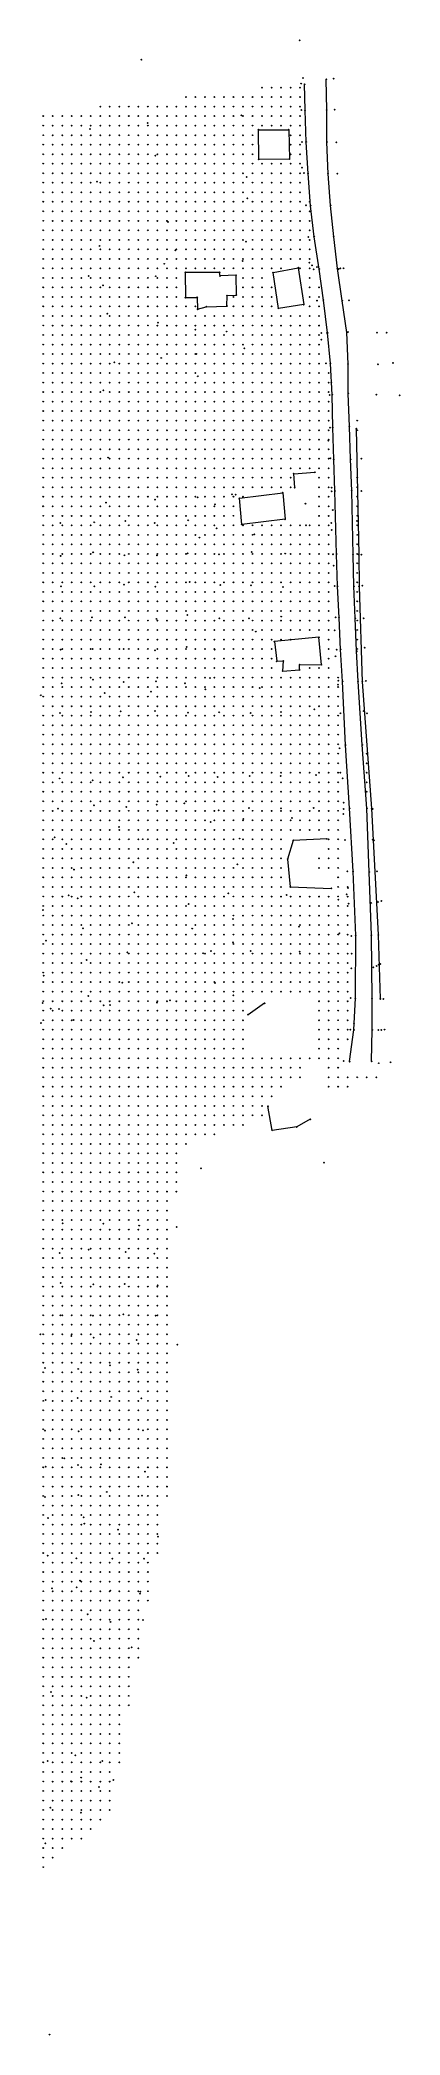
# Model space of a CAD drawing. Header units: metres. Extents: x 441556 to 446409, y 432338 to 461058.
# Drawn here: x 446296 to 446409, y 432914 to 433542 of the extents above; entities that cross this region are included whole.
import ezdxf

# ---------------------------------------------------------------- set-up
doc = ezdxf.new("R2010")
doc.units = ezdxf.units.M
doc.header["$MEASUREMENT"] = 0
doc.header["$PDMODE"] = 35
doc.header["$PDSIZE"] = 0.15
for name, color, linetype, lineweight in [('DTM-BRE-RevN_GRP_CAROSABIL', 2, 'Continuous', 0), ('DTM-BRE-RevN_GRP_CONSTRUCTIE', 2, 'Continuous', 0), ('DTM-BRE-RevN_GRP_SANT PAMANT SUS', 2, 'Continuous', 0), ('DTM-NOK-RevN_LIDAR_co_lidar', 91, 'Continuous', 0), ('DTM-NOK-RevN_RTK', 32, 'Continuous', 0)]:
    doc.layers.add(name, color=color, linetype=linetype, lineweight=lineweight)

msp = doc.modelspace()

# ---------------------------------------------------------------- linework, layer by layer
at = {"layer": 'DTM-BRE-RevN_GRP_CAROSABIL'}
for p, q in [((446386.273, 433520.281, 331.837), (446386.127, 433529.91, 331.949)), ((446379.472, 433520.176, 331.795), (446379.293, 433528.411, 331.844)), ((446379.803, 433510.166, 331.642), (446379.472, 433520.176, 331.795)), ((446386.339, 433510.168, 331.663), (446386.273, 433520.281, 331.837)), ((446380.401, 433500.258, 330.988), (446379.803, 433510.166, 331.642)), ((446386.714, 433500.205, 331.021), (446386.339, 433510.168, 331.663)), ((446381.182, 433490.102, 329.969), (446380.401, 433500.258, 330.988)), ((446387.516, 433490.224, 330.017), (446386.714, 433500.205, 331.021)), ((446382.324, 433480.334, 329.116), (446381.182, 433490.102, 329.969)), ((446388.516, 433480.351, 329.151), (446387.516, 433490.224, 330.017)), ((446383.94, 433470.156, 328.506), (446382.324, 433480.334, 329.116)), ((446389.659, 433470.288, 328.564), (446388.516, 433480.351, 329.151)), ((446385.237, 433460.383, 328.229), (446383.94, 433470.156, 328.506)), ((446391.203, 433460.165, 328.247), (446389.659, 433470.288, 328.564)), ((446386.539, 433450.046, 328.04), (446385.237, 433460.383, 328.229)), ((446392.664, 433450.185, 328.177), (446391.203, 433460.165, 328.247)), ((446387.462, 433440.359, 327.973), (446386.539, 433450.046, 328.04)), ((446392.992, 433440.209, 327.998), (446392.664, 433450.185, 328.177)), ((446388.038, 433430.534, 327.491), (446387.462, 433440.359, 327.973)), ((446393.077, 433430.964, 327.538), (446392.992, 433440.209, 327.998)), ((446388.193, 433420.224, 327.031), (446388.038, 433430.534, 327.491)), ((446393.453, 433420.496, 327.047), (446393.077, 433430.964, 327.538)), ((446388.502, 433410.114, 326.643), (446388.193, 433420.224, 327.031)), ((446393.788, 433410.221, 326.755), (446393.453, 433420.496, 327.047)), ((446388.863, 433400.206, 326.349), (446388.502, 433410.114, 326.643)), ((446394.157, 433400.289, 326.35), (446393.788, 433410.221, 326.755)), ((446389.401, 433380.325, 325.731), (446388.863, 433400.206, 326.349)), ((446394.569, 433380.102, 325.683), (446394.157, 433400.289, 326.35)), ((446389.682, 433370.163, 325.42), (446389.401, 433380.325, 325.731)), ((446394.837, 433370.146, 325.471), (446394.569, 433380.102, 325.683)), ((446390.185, 433360.26, 325.167), (446389.682, 433370.163, 325.42)), ((446395.292, 433360.099, 325.211), (446394.837, 433370.146, 325.471)), ((446390.662, 433350.286, 324.965), (446390.185, 433360.26, 325.167)), ((446395.715, 433349.767, 324.953), (446395.292, 433360.099, 325.211)), ((446391.269, 433340.191, 324.738), (446390.662, 433350.286, 324.965)), ((446396.178, 433340.117, 324.74), (446395.715, 433349.767, 324.953)), ((446392.194, 433320.095, 324.579), (446391.269, 433340.191, 324.738)), ((446397.469, 433320.191, 324.579), (446396.178, 433340.117, 324.74)), ((446393.51, 433300.197, 324.228), (446392.194, 433320.095, 324.579)), ((446398.975, 433300.137, 324.203), (446397.469, 433320.191, 324.579)), ((446394.602, 433280.263, 324.224), (446393.51, 433300.197, 324.228)), ((446399.676, 433280.082, 324.329), (446398.975, 433300.137, 324.203)), ((446395.435, 433260.123, 324.272), (446394.602, 433280.263, 324.224)), ((446400.377, 433260.179, 324.344), (446399.676, 433280.082, 324.329)), ((446395.34, 433240.31, 324.251), (446395.435, 433260.123, 324.272)), ((446400.598, 433240.155, 324.32), (446400.377, 433260.179, 324.344)), ((446394.878, 433230.362, 324.173), (446395.34, 433240.31, 324.251)), ((446400.615, 433230.362, 324.231), (446400.598, 433240.155, 324.32)), ((446393.493, 433220.345, 324.156), (446394.878, 433230.362, 324.173)), ((446400.434, 433220.474, 324.317), (446400.615, 433230.362, 324.231))]:
    msp.add_line(p, q, dxfattribs=at)
at = {"layer": 'DTM-BRE-RevN_GRP_CONSTRUCTIE'}
for p, q in [((446364.782, 433514.05, 330.529), (446374.322, 433514.065, 330.828)), ((446364.832, 433504.687, 330.355), (446364.782, 433514.05, 330.529)), ((446374.322, 433514.065, 330.828), (446374.531, 433504.795, 330.728)), ((446374.531, 433504.795, 330.728), (446364.832, 433504.687, 330.355)), ((446352.499, 433469.071, 325.035), (446341.688, 433469.097, 324.452)), ((446341.688, 433469.097, 324.452), (446341.729, 433461.152, 324.572)), ((446352.669, 433468.006, 325.6), (446352.499, 433469.071, 325.035)), ((446357.729, 433468.202, 325.492), (446352.669, 433468.006, 325.6)), ((446357.835, 433461.948, 325.579), (446357.729, 433468.202, 325.492)), ((446369.362, 433469.028, 325.953), (446377.295, 433470.549, 329.254)), ((446371.076, 433457.761, 325.988), (446369.362, 433469.028, 325.953)), ((446377.295, 433470.549, 329.254), (446379.029, 433458.98, 325.94)), ((446341.729, 433461.152, 324.572), (446345.44, 433461.191, 325.258)), ((446345.44, 433461.191, 325.258), (446345.578, 433457.484, 325.193)), ((446354.839, 433458.463, 325.527), (446354.854, 433461.801, 325.664)), ((446354.854, 433461.801, 325.664), (446357.835, 433461.948, 325.579)), ((446345.578, 433457.484, 325.193), (446348.319, 433458.281, 324.048)), ((446348.319, 433458.281, 324.048), (446354.839, 433458.463, 325.527)), ((446379.029, 433458.98, 325.94), (446371.076, 433457.761, 325.988)), ((446375.886, 433405.624, 326.153), (446382.54, 433406.097, 326.164)), ((446376.185, 433401.25, 326.295), (446375.886, 433405.624, 326.153)), ((446358.739, 433397.887, 325.375), (446372.433, 433399.631, 325.131)), ((446359.495, 433389.665, 323.932), (446358.739, 433397.887, 325.375)), ((446372.433, 433399.631, 325.131), (446373.161, 433391.294, 325.081)), ((446373.161, 433391.294, 325.081), (446359.495, 433389.665, 323.932)), ((446383.826, 433354.088, 324.046), (446369.794, 433352.721, 322.92)), ((446384.613, 433345.418, 324.382), (446383.826, 433354.088, 324.046)), ((446369.794, 433352.721, 322.92), (446370.53, 433346.541, 323.069)), ((446370.53, 433346.541, 323.069), (446372.597, 433346.649, 323.304)), ((446372.597, 433346.649, 323.304), (446372.356, 433343.435, 323.175)), ((446372.356, 433343.435, 323.175), (446377.708, 433343.81, 323.497)), ((446377.708, 433343.81, 323.497), (446377.73, 433345.484, 323.706)), ((446377.73, 433345.484, 323.706), (446384.613, 433345.418, 324.382)), ((446386.311, 433290.536, 323.221), (446375.752, 433290.087, 322.619)), ((446375.752, 433290.087, 322.619), (446373.953, 433284.204, 322.646)), ((446373.953, 433284.204, 322.646), (446374.774, 433275.434, 323.448)), ((446374.774, 433275.434, 323.448), (446387.758, 433274.95, 323.225)), ((446366.688, 433238.754, 322.323), (446361.512, 433235.123, 322.207)), ((446369.092, 433198.657, 322.22), (446367.747, 433206.305, 322.97)), ((446376.83, 433199.773, 322.703), (446369.092, 433198.657, 322.22)), ((446381.095, 433202.184, 322.842), (446376.83, 433199.773, 322.703))]:
    msp.add_line(p, q, dxfattribs=at)
at = {"layer": 'DTM-BRE-RevN_GRP_SANT PAMANT SUS'}
for p, q in [((446395.582, 433419.799, 326.421), (446396.361, 433380.133, 325.013)), ((446396.361, 433380.133, 325.013), (446396.485, 433370.139, 324.475)), ((446396.485, 433370.139, 324.475), (446397.503, 433340.085, 323.995)), ((446397.503, 433340.085, 323.995), (446400.433, 433300.069, 323.66)), ((446400.433, 433300.069, 323.66), (446402.517, 433260.265, 323.841)), ((446402.517, 433260.265, 323.841), (446403.164, 433240.138, 324.01))]:
    msp.add_line(p, q, dxfattribs=at)
at = {"layer": 'DTM-NOK-RevN_LIDAR_co_lidar'}
for p in [(446341.895, 433524.341, 329.72), (446344.894, 433524.341, 329.768), (446347.894, 433524.341, 330.085), (446350.893, 433524.341, 330.221), (446353.892, 433524.341, 330.269), (446356.892, 433524.341, 330.201), (446359.891, 433524.341, 330.168), (446362.891, 433524.341, 330.153), (446365.89, 433527.34, 330.157), (446365.89, 433524.341, 330.163), (446368.889, 433527.34, 330.155), (446368.889, 433524.341, 330.175), (446371.889, 433527.34, 330.167), (446371.889, 433524.341, 330.174), (446374.888, 433527.34, 330.176), (446374.888, 433524.341, 330.173), (446377.888, 433527.34, 330.171), (446377.888, 433524.341, 330.172), (446296.904, 433518.342, 327.558), (446299.904, 433518.342, 327.633), (446302.903, 433518.342, 327.579), (446305.902, 433518.342, 327.531), (446308.902, 433518.342, 327.586), (446311.901, 433518.342, 327.965), (446314.9, 433521.341, 328.412), (446314.9, 433518.342, 328.279), (446317.9, 433521.341, 328.363), (446317.9, 433518.342, 328.383), (446320.899, 433521.341, 328.64), (446320.899, 433518.342, 328.516), (446323.899, 433521.341, 328.764), (446323.899, 433518.342, 328.676), (446326.898, 433521.341, 328.991), (446326.898, 433518.342, 328.834), (446329.897, 433521.341, 329.087), (446329.897, 433518.342, 328.955), (446332.897, 433521.341, 329.233), (446332.897, 433518.342, 329.19), (446335.896, 433521.341, 329.544), (446335.896, 433518.342, 329.326), (446338.896, 433521.341, 329.687), (446338.896, 433518.342, 329.43), (446341.895, 433521.341, 329.623), (446341.895, 433518.342, 329.477), (446344.894, 433521.341, 329.738), (446344.894, 433518.342, 329.649), (446347.894, 433521.341, 329.976), (446347.894, 433518.342, 329.774), (446350.893, 433521.341, 330.111), (446350.893, 433518.342, 329.871), (446353.892, 433521.341, 330.242), (446353.892, 433518.342, 330.173), (446356.892, 433521.341, 330.244), (446356.892, 433518.342, 330.206), (446359.891, 433521.341, 330.175), (446359.891, 433518.342, 330.18), (446362.891, 433521.341, 330.158), (446362.891, 433518.342, 330.168), (446365.89, 433521.341, 330.167), (446365.89, 433518.342, 330.169), (446368.889, 433521.341, 330.177), (446368.889, 433518.342, 330.172), (446371.889, 433521.341, 330.177), (446371.889, 433518.342, 330.189), (446374.888, 433521.341, 330.173), (446374.888, 433518.342, 330.172), (446377.888, 433521.341, 330.188), (446377.888, 433518.342, 330.185), (446296.904, 433515.342, 327.178), (446296.904, 433512.343, 326.493), (446299.904, 433515.342, 327.178), (446299.904, 433512.343, 326.578), (446302.903, 433515.342, 327.244), (446302.903, 433512.343, 326.603), (446305.902, 433515.342, 327.078), (446305.902, 433512.343, 326.482), (446308.902, 433515.342, 327.012), (446308.902, 433512.343, 326.479), (446311.901, 433515.342, 327.669), (446311.901, 433512.343, 327.192), (446314.9, 433515.342, 328.188), (446314.9, 433512.343, 327.697), (446317.9, 433515.342, 328.285), (446317.9, 433512.343, 327.856), (446320.899, 433515.342, 328.373), (446320.899, 433512.343, 328.038), (446323.899, 433515.342, 328.472), (446323.899, 433512.343, 328.289), (446326.898, 433515.342, 328.653), (446326.898, 433512.343, 328.471), (446329.897, 433515.342, 328.715), (446329.897, 433512.343, 328.678), (446332.897, 433515.342, 328.898), (446332.897, 433512.343, 328.871), (446335.896, 433515.342, 329.088), (446335.896, 433512.343, 328.991), (446338.896, 433515.342, 329.236), (446338.896, 433512.343, 329.182), (446341.895, 433515.342, 329.421), (446341.895, 433512.343, 329.312), (446344.894, 433515.342, 329.591), (446344.894, 433512.343, 329.475), (446347.894, 433515.342, 329.703), (446347.894, 433512.343, 329.677), (446350.893, 433515.342, 329.915), (446350.893, 433512.343, 329.821), (446353.892, 433515.342, 330.132), (446353.892, 433512.343, 329.959), (446356.892, 433515.342, 330.125), (446356.892, 433512.343, 330.087), (446359.891, 433515.342, 330.21), (446359.891, 433512.343, 330.243), (446362.891, 433515.342, 330.185), (446362.891, 433512.343, 330.225), (446365.89, 433515.342, 330.181), (446368.889, 433515.342, 330.18), (446371.889, 433515.342, 330.182), (446374.888, 433515.342, 330.178), (446374.888, 433512.343, 330.168), (446377.888, 433515.342, 330.173), (446377.888, 433512.343, 330.153), (446296.904, 433509.344, 326.117), (446296.904, 433506.344, 325.546), (446299.904, 433509.344, 326.092), (446299.904, 433506.344, 325.367), (446302.903, 433509.344, 326.076), (446302.903, 433506.344, 325.267), (446305.902, 433509.344, 325.938), (446305.902, 433506.344, 325.237), (446308.902, 433509.344, 325.907), (446308.902, 433506.344, 325.154), (446311.901, 433509.344, 326.524), (446311.901, 433506.344, 325.453), (446314.9, 433509.344, 326.933), (446314.9, 433506.344, 326.039), (446317.9, 433509.344, 327.301), (446317.9, 433506.344, 326.481), (446320.899, 433509.344, 327.544), (446320.899, 433506.344, 326.963), (446323.899, 433509.344, 327.919), (446323.899, 433506.344, 327.431), (446326.898, 433509.344, 328.295), (446326.898, 433506.344, 327.987), (446329.897, 433509.344, 328.544), (446329.897, 433506.344, 328.364), (446332.897, 433509.344, 328.765), (446332.897, 433506.344, 328.699), (446335.896, 433509.344, 328.9), (446335.896, 433506.344, 328.803), (446338.896, 433509.344, 329.029), (446338.896, 433506.344, 328.894), (446341.895, 433509.344, 329.158), (446341.895, 433506.344, 329.033), (446344.894, 433509.344, 329.406), (446344.894, 433506.344, 329.255), (446347.894, 433509.344, 329.577), (446347.894, 433506.344, 329.45), (446350.893, 433509.344, 329.736), (446350.893, 433506.344, 329.633), (446353.892, 433509.344, 329.854), (446353.892, 433506.344, 329.852), (446356.892, 433509.344, 330.025), (446356.892, 433506.344, 329.986), (446359.891, 433509.344, 330.297), (446359.891, 433506.344, 330.291), (446362.891, 433509.344, 330.254), (446362.891, 433506.344, 330.263), (446374.888, 433509.344, 330.148), (446374.888, 433506.344, 330.142), (446377.888, 433509.344, 330.105), (446377.888, 433506.344, 330.095), (446296.904, 433503.345, 324.677), (446296.904, 433500.346, 323.704), (446299.904, 433503.345, 324.626), (446299.904, 433500.346, 323.798), (446302.903, 433503.345, 324.594), (446302.903, 433500.346, 323.868), (446305.902, 433503.345, 324.509), (446305.902, 433500.346, 324.008), (446308.902, 433503.345, 324.573), (446308.902, 433500.346, 324.099), (446311.901, 433503.345, 324.794), (446311.901, 433500.346, 324.396), (446314.9, 433503.345, 325.232), (446314.9, 433500.346, 324.72), (446317.9, 433503.345, 325.563), (446317.9, 433500.346, 325.039), (446320.899, 433503.345, 326.156), (446320.899, 433500.346, 325.414), (446323.899, 433503.345, 326.761), (446323.899, 433500.346, 325.963), (446326.898, 433503.345, 327.253), (446326.898, 433500.346, 326.491), (446329.897, 433503.345, 327.662), (446329.897, 433500.346, 326.815), (446332.897, 433503.345, 328.384), (446332.897, 433500.346, 327.325), (446335.896, 433503.345, 328.588), (446335.896, 433500.346, 327.924), (446338.896, 433503.345, 328.723), (446338.896, 433500.346, 328.31), (446341.895, 433503.345, 328.836), (446341.895, 433500.346, 328.622), (446344.894, 433503.345, 329.168), (446344.894, 433500.346, 328.915), (446347.894, 433503.345, 329.238), (446347.894, 433500.346, 329.131), (446350.893, 433503.345, 329.473), (446350.893, 433500.346, 329.323), (446353.892, 433503.345, 329.748), (446353.892, 433500.346, 329.59), (446356.892, 433503.345, 329.906), (446356.892, 433500.346, 329.746), (446359.891, 433503.345, 330.102), (446359.891, 433500.346, 329.942), (446362.891, 433503.345, 330.154), (446362.891, 433500.346, 330.056), (446365.89, 433503.345, 330.246), (446365.89, 433500.346, 330.14), (446368.889, 433503.345, 330.222), (446368.889, 433500.346, 330.221), (446371.889, 433503.345, 330.189), (446371.889, 433500.346, 330.206), (446374.888, 433503.345, 330.138), (446374.888, 433500.346, 330.118), (446377.888, 433503.345, 330.078), (446377.888, 433500.346, 330.043), (446296.904, 433497.346, 322.726), (446296.904, 433494.347, 322.131), (446296.904, 433491.347, 322.107), (446299.904, 433497.346, 322.871), (446299.904, 433494.347, 322.298), (446299.904, 433491.347, 322.154), (446302.903, 433497.346, 323.105), (446302.903, 433494.347, 322.545), (446302.903, 433491.347, 322.137), (446305.902, 433497.346, 323.467), (446305.902, 433494.347, 322.909), (446305.902, 433491.347, 322.425), (446308.902, 433497.346, 323.739), (446308.902, 433494.347, 323.262), (446308.902, 433491.347, 322.716), (446311.901, 433497.346, 324.08), (446311.901, 433494.347, 323.665), (446311.901, 433491.347, 323.107), (446314.9, 433497.346, 324.333), (446314.9, 433494.347, 323.969), (446314.9, 433491.347, 323.289), (446317.9, 433497.346, 324.535), (446317.9, 433494.347, 324.127), (446317.9, 433491.347, 323.623), (446320.899, 433497.346, 324.841), (446320.899, 433494.347, 324.4), (446320.899, 433491.347, 323.795), (446323.899, 433497.346, 325.296), (446323.899, 433494.347, 324.753), (446323.899, 433491.347, 324.245), (446326.898, 433497.346, 325.752), (446326.898, 433494.347, 325.164), (446326.898, 433491.347, 324.608), (446329.897, 433497.346, 326.307), (446329.897, 433494.347, 325.515), (446329.897, 433491.347, 324.966), (446332.897, 433497.346, 326.777), (446332.897, 433494.347, 326.054), (446332.897, 433491.347, 325.453), (446335.896, 433497.346, 327.173), (446335.896, 433494.347, 326.54), (446335.896, 433491.347, 325.886), (446338.896, 433497.346, 327.566), (446338.896, 433494.347, 326.872), (446338.896, 433491.347, 326.122), (446341.895, 433497.346, 327.948), (446341.895, 433494.347, 327.221), (446341.895, 433491.347, 326.469), (446344.894, 433497.346, 328.435), (446344.894, 433494.347, 327.539), (446344.894, 433491.347, 326.774), (446347.894, 433497.346, 328.791), (446347.894, 433494.347, 327.972), (446347.894, 433491.347, 327.108), (446350.893, 433497.346, 328.957), (446350.893, 433494.347, 328.358), (446350.893, 433491.347, 327.535), (446353.892, 433497.346, 329.312), (446353.892, 433494.347, 328.555), (446353.892, 433491.347, 327.853), (446356.892, 433497.346, 329.506), (446356.892, 433494.347, 329.067), (446356.892, 433491.347, 328.357), (446359.891, 433497.346, 329.926), (446359.891, 433494.347, 329.634), (446359.891, 433491.347, 328.969), (446362.891, 433497.346, 330.033), (446362.891, 433494.347, 329.778), (446362.891, 433491.347, 329.293), (446365.89, 433497.346, 330.056), (446365.89, 433494.347, 329.859), (446365.89, 433491.347, 329.486), (446368.889, 433497.346, 330.174), (446368.889, 433494.347, 330.038), (446368.889, 433491.347, 329.58), (446371.889, 433497.346, 330.318), (446371.889, 433494.347, 330.278), (446371.889, 433491.347, 329.738), (446374.888, 433497.346, 330.093), (446374.888, 433494.347, 330.061), (446374.888, 433491.347, 329.809), (446377.888, 433497.346, 329.935), (446377.888, 433494.347, 329.803), (446377.888, 433491.347, 329.651), (446380.887, 433491.347, 329.521), (446296.904, 433488.348, 321.881), (446296.904, 433485.349, 321.626), (446299.904, 433488.348, 321.925), (446299.904, 433485.349, 321.553), (446302.903, 433488.348, 321.896), (446302.903, 433485.349, 321.604), (446305.902, 433488.348, 322.098), (446305.902, 433485.349, 321.719), (446308.902, 433488.348, 322.276), (446308.902, 433485.349, 321.903), (446311.901, 433488.348, 322.558), (446311.901, 433485.349, 322.226), (446314.9, 433488.348, 322.818), (446314.9, 433485.349, 322.478), (446317.9, 433488.348, 323.142), (446317.9, 433485.349, 322.73), (446320.899, 433488.348, 323.376), (446320.899, 433485.349, 323.027), (446323.899, 433488.348, 323.77), (446323.899, 433485.349, 323.286), (446326.898, 433488.348, 324.109), (446326.898, 433485.349, 323.56), (446329.897, 433488.348, 324.456), (446329.897, 433485.349, 323.858), (446332.897, 433488.348, 324.885), (446332.897, 433485.349, 324.281), (446335.896, 433488.348, 325.162), (446335.896, 433485.349, 324.685), (446338.896, 433488.348, 325.502), (446338.896, 433485.349, 324.902), (446341.895, 433488.348, 325.781), (446341.895, 433485.349, 325.199), (446344.894, 433488.348, 326.009), (446344.894, 433485.349, 325.529), (446347.894, 433488.348, 326.449), (446347.894, 433485.349, 325.96), (446350.893, 433488.348, 327.064), (446350.893, 433485.349, 326.417), (446353.892, 433488.348, 327.405), (446353.892, 433485.349, 326.68), (446356.892, 433488.348, 327.632), (446356.892, 433485.349, 326.89), (446359.891, 433488.348, 328.001), (446359.891, 433485.349, 327.225), (446362.891, 433488.348, 328.39), (446362.891, 433485.349, 327.677), (446365.89, 433488.348, 328.675), (446365.89, 433485.349, 327.875), (446368.889, 433488.348, 329.064), (446368.889, 433485.349, 328.389), (446371.889, 433488.348, 329.433), (446371.889, 433485.349, 328.955), (446374.888, 433488.348, 329.501), (446374.888, 433485.349, 329.114), (446377.888, 433488.348, 329.454), (446377.888, 433485.349, 329.228), (446380.887, 433488.348, 329.384), (446380.887, 433485.349, 329.28), (446296.904, 433482.349, 321.483), (446296.904, 433479.35, 321.314), (446299.904, 433482.349, 321.438), (446299.904, 433479.35, 321.437), (446302.903, 433482.349, 321.496), (446302.903, 433479.35, 321.497), (446305.902, 433482.349, 321.601), (446305.902, 433479.35, 321.627), (446308.902, 433482.349, 321.746), (446308.902, 433479.35, 321.737), (446311.901, 433482.349, 321.953), (446311.901, 433479.35, 321.889), (446314.9, 433482.349, 322.294), (446314.9, 433479.35, 322.182), (446317.9, 433482.349, 322.557), (446317.9, 433479.35, 322.358), (446320.899, 433482.349, 322.783), (446320.899, 433479.35, 322.565), (446323.899, 433482.349, 322.869), (446323.899, 433479.35, 322.6), (446326.898, 433482.349, 323.071), (446326.898, 433479.35, 322.714), (446329.897, 433482.349, 323.388), (446329.897, 433479.35, 322.938), (446332.897, 433482.349, 323.658), (446332.897, 433479.35, 323.152), (446335.896, 433482.349, 323.971), (446335.896, 433479.35, 323.457), (446338.896, 433482.349, 324.259), (446338.896, 433479.35, 323.698), (446341.895, 433482.349, 324.668), (446341.895, 433479.35, 324.1), (446344.894, 433482.349, 325.128), (446344.894, 433479.35, 324.432), (446347.894, 433482.349, 325.43), (446347.894, 433479.35, 324.694), (446350.893, 433482.349, 325.813), (446350.893, 433479.35, 325.053), (446353.892, 433482.349, 326.129), (446353.892, 433479.35, 325.399), (446356.892, 433482.349, 326.41), (446356.892, 433479.35, 325.746), (446359.891, 433482.349, 326.682), (446359.891, 433479.35, 326.038), (446362.891, 433482.349, 326.991), (446362.891, 433479.35, 326.33), (446365.89, 433482.349, 327.219), (446365.89, 433479.35, 326.673), (446368.889, 433482.349, 327.57), (446368.889, 433479.35, 326.927), (446371.889, 433482.349, 328.42), (446371.889, 433479.35, 327.316), (446374.888, 433482.349, 328.518), (446374.888, 433479.35, 327.8), (446377.888, 433482.349, 328.777), (446377.888, 433479.35, 328.346), (446380.887, 433482.349, 329.039), (446380.887, 433479.35, 328.733), (446296.904, 433476.35, 321.312), (446296.904, 433473.351, 321.321), (446299.904, 433476.35, 321.401), (446299.904, 433473.351, 321.332), (446302.903, 433476.35, 321.586), (446302.903, 433473.351, 321.492), (446305.902, 433476.35, 321.643), (446305.902, 433473.351, 321.561), (446308.902, 433476.35, 321.72), (446308.902, 433473.351, 321.604), (446311.901, 433476.35, 321.842), (446311.901, 433473.351, 321.706), (446314.9, 433476.35, 322.037), (446314.9, 433473.351, 321.818), (446317.9, 433476.35, 322.193), (446317.9, 433473.351, 322.039), (446320.899, 433476.35, 322.375), (446320.899, 433473.351, 322.246), (446323.899, 433476.35, 322.539), (446323.899, 433473.351, 322.492), (446326.898, 433476.35, 322.653), (446326.898, 433473.351, 322.709), (446329.897, 433476.35, 322.784), (446329.897, 433473.351, 322.912), (446332.897, 433476.35, 322.978), (446332.897, 433473.351, 323.169), (446335.896, 433476.35, 323.226), (446335.896, 433473.351, 323.258), (446338.896, 433476.35, 323.369), (446338.896, 433473.351, 323.36), (446341.895, 433476.35, 323.596), (446341.895, 433473.351, 323.578), (446344.894, 433476.35, 323.808), (446344.894, 433473.351, 323.755), (446347.894, 433476.35, 324.059), (446347.894, 433473.351, 323.999), (446350.893, 433476.35, 324.363), (446350.893, 433473.351, 324.212), (446353.892, 433476.35, 324.715), (446353.892, 433473.351, 324.5), (446356.892, 433476.35, 325.063), (446356.892, 433473.351, 324.887), (446359.891, 433476.35, 325.519), (446359.891, 433473.351, 325.345), (446362.891, 433476.35, 326.049), (446362.891, 433473.351, 325.807), (446365.89, 433476.35, 326.508), (446365.89, 433473.351, 326.311), (446368.889, 433476.35, 326.747), (446368.889, 433473.351, 326.518), (446371.889, 433476.35, 327.068), (446371.889, 433473.351, 326.796), (446374.888, 433476.35, 327.537), (446374.888, 433473.351, 327.037), (446377.888, 433476.35, 327.978), (446377.888, 433473.351, 327.438), (446380.887, 433476.35, 328.222), (446380.887, 433473.351, 328.082), (446296.904, 433470.352, 321.256), (446296.904, 433467.352, 321.315), (446299.904, 433470.352, 321.415), (446299.904, 433467.352, 321.403), (446302.903, 433470.352, 321.46), (446302.903, 433467.352, 321.476), (446305.902, 433470.352, 321.544), (446305.902, 433467.352, 321.527), (446308.902, 433470.352, 321.527), (446308.902, 433467.352, 321.669), (446311.901, 433470.352, 321.75), (446311.901, 433467.352, 321.992), (446314.9, 433470.352, 321.843), (446314.9, 433467.352, 322.028), (446317.9, 433470.352, 322.088), (446317.9, 433467.352, 322.197), (446320.899, 433470.352, 322.269), (446320.899, 433467.352, 322.446), (446323.899, 433470.352, 322.656), (446323.899, 433467.352, 322.642), (446326.898, 433470.352, 322.767), (446326.898, 433467.352, 322.776), (446329.897, 433470.352, 322.984), (446329.897, 433467.352, 322.993), (446332.897, 433470.352, 323.156), (446332.897, 433467.352, 323.189), (446335.896, 433470.352, 323.201), (446335.896, 433467.352, 323.185), (446338.896, 433470.352, 323.317), (446338.896, 433467.352, 323.246), (446341.895, 433470.352, 323.507), (446344.894, 433470.352, 323.673), (446347.894, 433470.352, 323.948), (446350.893, 433470.352, 324.176), (446353.892, 433470.352, 324.354), (446356.892, 433470.352, 324.459), (446359.891, 433470.352, 324.763), (446359.891, 433467.352, 324.903), (446362.891, 433470.352, 325.16), (446362.891, 433467.352, 325.084), (446365.89, 433470.352, 325.529), (446365.89, 433467.352, 325.478), (446368.889, 433470.352, 325.56), (446371.889, 433470.352, 325.742), (446377.888, 433470.352, 326.368), (446380.887, 433470.352, 327.398), (446380.887, 433467.352, 326.934), (446296.904, 433464.353, 321.337), (446296.904, 433461.354, 321.366), (446299.904, 433464.353, 321.392), (446299.904, 433461.354, 321.41), (446302.903, 433464.353, 321.474), (446302.903, 433461.354, 321.494), (446305.902, 433464.353, 321.527), (446305.902, 433461.354, 321.641), (446308.902, 433464.353, 321.838), (446308.902, 433461.354, 321.878), (446311.901, 433464.353, 322.072), (446311.901, 433461.354, 322.148), (446314.9, 433464.353, 322.114), (446314.9, 433461.354, 322.243), (446317.9, 433464.353, 322.208), (446317.9, 433461.354, 322.336), (446320.899, 433464.353, 322.464), (446320.899, 433461.354, 322.491), (446323.899, 433464.353, 322.583), (446323.899, 433461.354, 322.6), (446326.898, 433464.353, 322.704), (446326.898, 433461.354, 322.714), (446329.897, 433464.353, 322.991), (446329.897, 433461.354, 322.97), (446332.897, 433464.353, 323.254), (446332.897, 433461.354, 323.097), (446335.896, 433464.353, 323.237), (446335.896, 433461.354, 323.289), (446338.896, 433464.353, 323.283), (446338.896, 433461.354, 323.295), (446356.892, 433461.354, 324.928), (446359.891, 433464.353, 325.119), (446359.891, 433461.354, 325.257), (446362.891, 433464.353, 325.193), (446362.891, 433461.354, 325.267), (446365.89, 433464.353, 325.413), (446365.89, 433461.354, 325.373), (446368.889, 433464.353, 325.404), (446368.889, 433461.354, 325.402), (446380.887, 433464.353, 326.328), (446380.887, 433461.354, 326.223), (446383.886, 433464.353, 326.459), (446383.886, 433461.354, 326.356), (446296.904, 433458.354, 321.264), (446296.904, 433455.355, 321.26), (446299.904, 433458.354, 321.427), (446299.904, 433455.355, 321.511), (446302.903, 433458.354, 321.593), (446302.903, 433455.355, 321.697), (446305.902, 433458.354, 321.77), (446305.902, 433455.355, 321.867), (446308.902, 433458.354, 321.988), (446308.902, 433455.355, 322.036), (446311.901, 433458.354, 322.158), (446311.901, 433455.355, 322.264), (446314.9, 433458.354, 322.216), (446314.9, 433455.355, 322.419), (446317.9, 433458.354, 322.336), (446317.9, 433455.355, 322.42), (446320.899, 433458.354, 322.448), (446320.899, 433455.355, 322.527), (446323.899, 433458.354, 322.687), (446323.899, 433455.355, 322.733), (446326.898, 433458.354, 322.859), (446326.898, 433455.355, 322.927), (446329.897, 433458.354, 323.027), (446329.897, 433455.355, 323.047), (446332.897, 433458.354, 323.195), (446332.897, 433455.355, 323.182), (446335.896, 433458.354, 323.357), (446335.896, 433455.355, 323.339), (446338.896, 433458.354, 323.464), (446338.896, 433455.355, 323.539), (446341.895, 433458.354, 323.541), (446341.895, 433455.355, 323.644), (446344.894, 433458.354, 323.703), (446344.894, 433455.355, 323.681), (446347.894, 433455.355, 324.02), (446350.893, 433455.355, 324.253), (446353.892, 433455.355, 324.45), (446356.892, 433458.354, 324.645), (446356.892, 433455.355, 324.476), (446359.891, 433458.354, 324.853), (446359.891, 433455.355, 324.676), (446362.891, 433458.354, 325.107), (446362.891, 433455.355, 325.022), (446365.89, 433458.354, 325.208), (446365.89, 433455.355, 325.143), (446368.889, 433458.354, 325.486), (446368.889, 433455.355, 325.314), (446371.889, 433455.355, 325.742), (446374.888, 433455.355, 325.87), (446377.888, 433455.355, 325.864), (446380.887, 433458.354, 326.149), (446380.887, 433455.355, 325.821), (446383.886, 433458.354, 326.247), (446383.886, 433455.355, 325.95), (446296.904, 433452.355, 321.41), (446296.904, 433449.356, 321.553), (446299.904, 433452.355, 321.647), (446299.904, 433449.356, 321.738), (446302.903, 433452.355, 321.778), (446302.903, 433449.356, 321.884), (446305.902, 433452.355, 321.986), (446305.902, 433449.356, 322.002), (446308.902, 433452.355, 322.135), (446308.902, 433449.356, 322.183), (446311.901, 433452.355, 322.324), (446311.901, 433449.356, 322.315), (446314.9, 433452.355, 322.476), (446314.9, 433449.356, 322.514), (446317.9, 433452.355, 322.441), (446317.9, 433449.356, 322.487), (446320.899, 433452.355, 322.543), (446320.899, 433449.356, 322.662), (446323.899, 433452.355, 322.702), (446323.899, 433449.356, 322.791), (446326.898, 433452.355, 322.902), (446326.898, 433449.356, 322.917), (446329.897, 433452.355, 323.057), (446329.897, 433449.356, 323.1), (446332.897, 433452.355, 323.191), (446332.897, 433449.356, 323.225), (446335.896, 433452.355, 323.327), (446335.896, 433449.356, 323.32), (446338.896, 433452.355, 323.542), (446338.896, 433449.356, 323.498), (446341.895, 433452.355, 323.679), (446341.895, 433449.356, 323.637), (446344.894, 433452.355, 323.803), (446344.894, 433449.356, 323.746), (446347.894, 433452.355, 323.954), (446347.894, 433449.356, 323.991), (446350.893, 433452.355, 324.174), (446350.893, 433449.356, 324.163), (446353.892, 433452.355, 324.361), (446353.892, 433449.356, 324.309), (446356.892, 433452.355, 324.45), (446356.892, 433449.356, 324.438), (446359.891, 433452.355, 324.529), (446359.891, 433449.356, 324.491), (446362.891, 433452.355, 324.969), (446362.891, 433449.356, 324.901), (446365.89, 433452.355, 325.122), (446365.89, 433449.356, 325.142), (446368.889, 433452.355, 325.269), (446368.889, 433449.356, 325.28), (446371.889, 433452.355, 325.541), (446371.889, 433449.356, 325.538), (446374.888, 433452.355, 325.672), (446374.888, 433449.356, 325.839), (446377.888, 433452.355, 325.738), (446377.888, 433449.356, 325.868), (446380.887, 433452.355, 325.795), (446380.887, 433449.356, 325.889), (446383.886, 433452.355, 325.917), (446383.886, 433449.356, 326.33), (446296.904, 433446.357, 321.595), (446296.904, 433443.357, 321.58), (446299.904, 433446.357, 321.733), (446299.904, 433443.357, 321.659), (446302.903, 433446.357, 321.868), (446302.903, 433443.357, 321.794), (446305.902, 433446.357, 322.001), (446305.902, 433443.357, 321.944), (446308.902, 433446.357, 322.144), (446308.902, 433443.357, 322.024), (446311.901, 433446.357, 322.266), (446311.901, 433443.357, 322.158), (446314.9, 433446.357, 322.412), (446314.9, 433443.357, 322.326), (446317.9, 433446.357, 322.455), (446317.9, 433443.357, 322.462), (446320.899, 433446.357, 322.605), (446320.899, 433443.357, 322.593), (446323.899, 433446.357, 322.724), (446323.899, 433443.357, 322.709), (446326.898, 433446.357, 322.827), (446326.898, 433443.357, 322.847), (446329.897, 433446.357, 323.04), (446329.897, 433443.357, 323.076), (446332.897, 433446.357, 323.174), (446332.897, 433443.357, 323.202), (446335.896, 433446.357, 323.32), (446335.896, 433443.357, 323.325), (446338.896, 433446.357, 323.501), (446338.896, 433443.357, 323.553), (446341.895, 433446.357, 323.658), (446341.895, 433443.357, 323.685), (446344.894, 433446.357, 323.819), (446344.894, 433443.357, 323.836), (446347.894, 433446.357, 323.987), (446347.894, 433443.357, 323.953), (446350.893, 433446.357, 324.075), (446350.893, 433443.357, 324.116), (446353.892, 433446.357, 324.22), (446353.892, 433443.357, 324.344), (446356.892, 433446.357, 324.454), (446356.892, 433443.357, 324.584), (446359.891, 433446.357, 324.602), (446359.891, 433443.357, 324.714), (446362.891, 433446.357, 324.919), (446362.891, 433443.357, 325.004), (446365.89, 433446.357, 325.227), (446365.89, 433443.357, 325.256), (446368.889, 433446.357, 325.359), (446368.889, 433443.357, 325.455), (446371.889, 433446.357, 325.692), (446371.889, 433443.357, 325.738), (446374.888, 433446.357, 325.995), (446374.888, 433443.357, 326.024), (446377.888, 433446.357, 326.102), (446377.888, 433443.357, 326.394), (446380.887, 433446.357, 326.293), (446380.887, 433443.357, 326.762), (446383.886, 433446.357, 326.976), (446383.886, 433443.357, 327.198), (446296.904, 433440.358, 321.617), (446296.904, 433437.358, 321.665), (446299.904, 433440.358, 321.664), (446299.904, 433437.358, 321.737), (446302.903, 433440.358, 321.754), (446302.903, 433437.358, 321.79), (446305.902, 433440.358, 321.88), (446305.902, 433437.358, 321.862), (446308.902, 433440.358, 321.995), (446308.902, 433437.358, 321.967), (446311.901, 433440.358, 322.109), (446311.901, 433437.358, 322.053), (446314.9, 433440.358, 322.239), (446314.9, 433437.358, 322.219), (446317.9, 433440.358, 322.398), (446317.9, 433437.358, 322.35), (446320.899, 433440.358, 322.562), (446320.899, 433437.358, 322.511), (446323.899, 433440.358, 322.732), (446323.899, 433437.358, 322.751), (446326.898, 433440.358, 322.873), (446326.898, 433437.358, 322.841), (446329.897, 433440.358, 322.999), (446329.897, 433437.358, 322.986), (446332.897, 433440.358, 323.194), (446332.897, 433437.358, 323.151), (446335.896, 433440.358, 323.388), (446335.896, 433437.358, 323.304), (446338.896, 433440.358, 323.523), (446338.896, 433437.358, 323.453), (446341.895, 433440.358, 323.686), (446341.895, 433437.358, 323.592), (446344.894, 433440.358, 323.829), (446344.894, 433437.358, 323.733), (446347.894, 433440.358, 323.993), (446347.894, 433437.358, 323.929), (446350.893, 433440.358, 324.218), (446350.893, 433437.358, 324.082), (446353.892, 433440.358, 324.44), (446353.892, 433437.358, 324.351), (446356.892, 433440.358, 324.605), (446356.892, 433437.358, 324.438), (446359.891, 433440.358, 324.829), (446359.891, 433437.358, 324.57), (446362.891, 433440.358, 325.091), (446362.891, 433437.358, 325.073), (446365.89, 433440.358, 325.346), (446365.89, 433437.358, 325.319), (446368.889, 433440.358, 325.552), (446368.889, 433437.358, 325.53), (446371.889, 433440.358, 325.787), (446371.889, 433437.358, 325.771), (446374.888, 433440.358, 325.948), (446374.888, 433437.358, 325.97), (446377.888, 433440.358, 326.352), (446377.888, 433437.358, 326.303), (446380.887, 433440.358, 326.706), (446380.887, 433437.358, 326.538), (446383.886, 433440.358, 327.051), (446383.886, 433437.358, 326.806), (446386.886, 433437.358, 327.018), (446296.904, 433434.359, 321.635), (446296.904, 433431.36, 321.675), (446299.904, 433434.359, 321.767), (446299.904, 433431.36, 321.834), (446302.903, 433434.359, 321.871), (446302.903, 433431.36, 321.942), (446305.902, 433434.359, 321.976), (446305.902, 433431.36, 322.078), (446308.902, 433434.359, 322.096), (446308.902, 433431.36, 322.174), (446311.901, 433434.359, 322.171), (446311.901, 433431.36, 322.248), (446314.9, 433434.359, 322.267), (446314.9, 433431.36, 322.349), (446317.9, 433434.359, 322.44), (446317.9, 433431.36, 322.56), (446320.899, 433434.359, 322.529), (446320.899, 433431.36, 322.681), (446323.899, 433434.359, 322.747), (446323.899, 433431.36, 322.969), (446326.898, 433434.359, 322.814), (446326.898, 433431.36, 323.13), (446329.897, 433434.359, 322.986), (446329.897, 433431.36, 323.177), (446332.897, 433434.359, 323.272), (446332.897, 433431.36, 323.563), (446335.896, 433434.359, 323.339), (446335.896, 433431.36, 323.801), (446338.896, 433434.359, 323.487), (446338.896, 433431.36, 323.778), (446341.895, 433434.359, 323.657), (446341.895, 433431.36, 323.918), (446344.894, 433434.359, 323.88), (446344.894, 433431.36, 323.967), (446347.894, 433434.359, 324.073), (446347.894, 433431.36, 324.121), (446350.893, 433434.359, 324.158), (446350.893, 433431.36, 324.249), (446353.892, 433434.359, 324.268), (446353.892, 433431.36, 324.266), (446356.892, 433434.359, 324.347), (446356.892, 433431.36, 324.326), (446359.891, 433434.359, 324.503), (446359.891, 433431.36, 324.453), (446362.891, 433434.359, 324.893), (446362.891, 433431.36, 324.979), (446365.89, 433434.359, 325.259), (446365.89, 433431.36, 325.254), (446368.889, 433434.359, 325.51), (446368.889, 433431.36, 325.53), (446371.889, 433434.359, 325.744), (446371.889, 433431.36, 325.805), (446374.888, 433434.359, 325.982), (446374.888, 433431.36, 325.999), (446377.888, 433434.359, 326.248), (446377.888, 433431.36, 326.086), (446380.887, 433434.359, 326.404), (446380.887, 433431.36, 326.231), (446383.886, 433434.359, 326.779), (446383.886, 433431.36, 326.609), (446386.886, 433434.359, 326.923), (446386.886, 433431.36, 326.81), (446296.904, 433428.36, 321.592), (446296.904, 433425.361, 321.475), (446296.904, 433422.362, 321.444), (446299.904, 433428.36, 321.762), (446299.904, 433425.361, 321.631), (446299.904, 433422.362, 321.561), (446302.903, 433428.36, 321.869), (446302.903, 433425.361, 321.711), (446302.903, 433422.362, 321.7), (446305.902, 433428.36, 322.027), (446305.902, 433425.361, 321.882), (446305.902, 433422.362, 321.825), (446308.902, 433428.36, 322.129), (446308.902, 433425.361, 322.005), (446308.902, 433422.362, 321.949), (446311.901, 433428.36, 322.299), (446311.901, 433425.361, 322.151), (446311.901, 433422.362, 322.083), (446314.9, 433428.36, 322.496), (446314.9, 433425.361, 322.261), (446314.9, 433422.362, 322.235), (446317.9, 433428.36, 322.643), (446317.9, 433425.361, 322.418), (446317.9, 433422.362, 322.37), (446320.899, 433428.36, 322.719), (446320.899, 433425.361, 322.537), (446320.899, 433422.362, 322.503), (446323.899, 433428.36, 322.898), (446323.899, 433425.361, 322.645), (446323.899, 433422.362, 322.668), (446326.898, 433428.36, 323.071), (446326.898, 433425.361, 322.869), (446326.898, 433422.362, 322.824), (446329.897, 433428.36, 323.205), (446329.897, 433425.361, 323.066), (446329.897, 433422.362, 323.011), (446332.897, 433428.36, 323.445), (446332.897, 433425.361, 323.243), (446332.897, 433422.362, 323.16), (446335.896, 433428.36, 323.579), (446335.896, 433425.361, 323.377), (446335.896, 433422.362, 323.314), (446338.896, 433428.36, 323.632), (446338.896, 433425.361, 323.501), (446338.896, 433422.362, 323.467), (446341.895, 433428.36, 323.822), (446341.895, 433425.361, 323.621), (446341.895, 433422.362, 323.581), (446344.894, 433428.36, 323.986), (446344.894, 433425.361, 323.787), (446344.894, 433422.362, 323.693), (446347.894, 433428.36, 324.096), (446347.894, 433425.361, 323.927), (446347.894, 433422.362, 323.812), (446350.893, 433428.36, 324.093), (446350.893, 433425.361, 324.085), (446350.893, 433422.362, 323.959), (446353.892, 433428.36, 324.197), (446353.892, 433425.361, 324.232), (446353.892, 433422.362, 324.071), (446356.892, 433428.36, 324.39), (446356.892, 433425.361, 324.356), (446356.892, 433422.362, 324.217), (446359.891, 433428.36, 324.535), (446359.891, 433425.361, 324.621), (446359.891, 433422.362, 324.486), (446362.891, 433428.36, 324.761), (446362.891, 433425.361, 324.921), (446362.891, 433422.362, 324.732), (446365.89, 433428.36, 325.192), (446365.89, 433425.361, 325.101), (446365.89, 433422.362, 324.962), (446368.889, 433428.36, 325.563), (446368.889, 433425.361, 325.371), (446368.889, 433422.362, 325.224), (446371.889, 433428.36, 325.722), (446371.889, 433425.361, 325.55), (446371.889, 433422.362, 325.529), (446374.888, 433428.36, 325.856), (446374.888, 433425.361, 325.749), (446374.888, 433422.362, 325.796), (446377.888, 433428.36, 325.945), (446377.888, 433425.361, 325.905), (446377.888, 433422.362, 325.962), (446380.887, 433428.36, 326.243), (446380.887, 433425.361, 326.294), (446380.887, 433422.362, 326.279), (446383.886, 433428.36, 326.533), (446383.886, 433425.361, 326.554), (446383.886, 433422.362, 326.435), (446386.886, 433428.36, 326.824), (446386.886, 433425.361, 326.736), (446386.886, 433422.362, 326.78), (446395.884, 433422.362, 327.107), (446296.904, 433419.362, 321.444), (446296.904, 433416.363, 321.322), (446299.904, 433419.362, 321.558), (446299.904, 433416.363, 321.418), (446302.903, 433419.362, 321.681), (446302.903, 433416.363, 321.516), (446305.902, 433419.362, 321.802), (446305.902, 433416.363, 321.671), (446308.902, 433419.362, 321.904), (446308.902, 433416.363, 321.755), (446311.901, 433419.362, 322.018), (446311.901, 433416.363, 321.883), (446314.9, 433419.362, 322.138), (446314.9, 433416.363, 322.014), (446317.9, 433419.362, 322.271), (446317.9, 433416.363, 322.169), (446320.899, 433419.362, 322.403), (446320.899, 433416.363, 322.297), (446323.899, 433419.362, 322.54), (446323.899, 433416.363, 322.476), (446326.898, 433419.362, 322.744), (446326.898, 433416.363, 322.62), (446329.897, 433419.362, 322.904), (446329.897, 433416.363, 322.844), (446332.897, 433419.362, 323.05), (446332.897, 433416.363, 323.007), (446335.896, 433419.362, 323.206), (446335.896, 433416.363, 323.123), (446338.896, 433419.362, 323.339), (446338.896, 433416.363, 323.212), (446341.895, 433419.362, 323.487), (446341.895, 433416.363, 323.352), (446344.894, 433419.362, 323.593), (446344.894, 433416.363, 323.478), (446347.894, 433419.362, 323.77), (446347.894, 433416.363, 323.736), (446350.893, 433419.362, 323.872), (446350.893, 433416.363, 323.836), (446353.892, 433419.362, 323.953), (446353.892, 433416.363, 323.892), (446356.892, 433419.362, 324.087), (446356.892, 433416.363, 324.096), (446359.891, 433419.362, 324.382), (446359.891, 433416.363, 324.339), (446362.891, 433419.362, 324.612), (446362.891, 433416.363, 324.686), (446365.89, 433419.362, 324.828), (446365.89, 433416.363, 324.791), (446368.889, 433419.362, 325.09), (446368.889, 433416.363, 325.003), (446371.889, 433419.362, 325.372), (446371.889, 433416.363, 325.271), (446374.888, 433419.362, 325.552), (446374.888, 433416.363, 325.448), (446377.888, 433419.362, 325.93), (446377.888, 433416.363, 325.889), (446380.887, 433419.362, 326.146), (446380.887, 433416.363, 326.14), (446383.886, 433419.362, 326.412), (446383.886, 433416.363, 326.344), (446386.886, 433419.362, 326.684), (446386.886, 433416.363, 326.478), (446395.884, 433419.362, 326.846), (446296.904, 433413.363, 321.232), (446296.904, 433410.364, 321.024), (446299.904, 433413.363, 321.336), (446299.904, 433410.364, 321.102), (446302.903, 433413.363, 321.455), (446302.903, 433410.364, 321.291), (446305.902, 433413.363, 321.597), (446305.902, 433410.364, 321.458), (446308.902, 433413.363, 321.718), (446308.902, 433410.364, 321.544), (446311.901, 433413.363, 321.81), (446311.901, 433410.364, 321.696), (446314.9, 433413.363, 321.944), (446314.9, 433410.364, 321.83), (446317.9, 433413.363, 322.055), (446317.9, 433410.364, 321.98), (446320.899, 433413.363, 322.234), (446320.899, 433410.364, 322.187), (446323.899, 433413.363, 322.399), (446323.899, 433410.364, 322.313), (446326.898, 433413.363, 322.552), (446326.898, 433410.364, 322.53), (446329.897, 433413.363, 322.786), (446329.897, 433410.364, 322.656), (446332.897, 433413.363, 322.905), (446332.897, 433410.364, 322.86), (446335.896, 433413.363, 322.986), (446335.896, 433410.364, 323.095), (446338.896, 433413.363, 323.123), (446338.896, 433410.364, 323.131), (446341.895, 433413.363, 323.286), (446341.895, 433410.364, 323.266), (446344.894, 433413.363, 323.385), (446344.894, 433410.364, 323.319), (446347.894, 433413.363, 323.728), (446347.894, 433410.364, 323.67), (446350.893, 433413.363, 323.885), (446350.893, 433410.364, 323.817), (446353.892, 433413.363, 323.921), (446353.892, 433410.364, 323.942), (446356.892, 433413.363, 324.153), (446356.892, 433410.364, 324.253), (446359.891, 433413.363, 324.37), (446359.891, 433410.364, 324.821), (446362.891, 433413.363, 324.792), (446362.891, 433410.364, 324.786), (446365.89, 433413.363, 325.014), (446365.89, 433410.364, 325.492), (446368.889, 433413.363, 325.169), (446368.889, 433410.364, 325.362), (446371.889, 433413.363, 325.267), (446371.889, 433410.364, 325.485), (446374.888, 433413.363, 325.46), (446374.888, 433410.364, 325.551), (446377.888, 433413.363, 325.826), (446377.888, 433410.364, 325.662), (446380.887, 433413.363, 326.103), (446380.887, 433410.364, 325.872), (446383.886, 433413.363, 326.226), (446383.886, 433410.364, 326.084), (446386.886, 433413.363, 326.462), (446386.886, 433410.364, 326.456), (446296.904, 433407.365, 321.013), (446296.904, 433404.365, 321.008), (446299.904, 433407.365, 321.154), (446299.904, 433404.365, 321.159), (446302.903, 433407.365, 321.328), (446302.903, 433404.365, 321.285), (446305.902, 433407.365, 321.422), (446305.902, 433404.365, 321.406), (446308.902, 433407.365, 321.584), (446308.902, 433404.365, 321.523), (446311.901, 433407.365, 321.701), (446311.901, 433404.365, 321.647), (446314.9, 433407.365, 321.883), (446314.9, 433404.365, 321.773), (446317.9, 433407.365, 322), (446317.9, 433404.365, 321.936), (446320.899, 433407.365, 322.161), (446320.899, 433404.365, 322.032), (446323.899, 433407.365, 322.298), (446323.899, 433404.365, 322.211), (446326.898, 433407.365, 322.48), (446326.898, 433404.365, 322.355), (446329.897, 433407.365, 322.656), (446329.897, 433404.365, 322.488), (446332.897, 433407.365, 322.828), (446332.897, 433404.365, 322.686), (446335.896, 433407.365, 322.893), (446335.896, 433404.365, 322.742), (446338.896, 433407.365, 323.028), (446338.896, 433404.365, 322.803), (446341.895, 433407.365, 323.176), (446341.895, 433404.365, 322.919), (446344.894, 433407.365, 323.229), (446344.894, 433404.365, 323.038), (446347.894, 433407.365, 323.361), (446347.894, 433404.365, 323.106), (446350.893, 433407.365, 323.542), (446350.893, 433404.365, 323.273), (446353.892, 433407.365, 323.771), (446353.892, 433404.365, 323.565), (446356.892, 433407.365, 324.173), (446356.892, 433404.365, 323.883), (446359.891, 433407.365, 324.634), (446359.891, 433404.365, 324.103), (446362.891, 433407.365, 324.586), (446362.891, 433404.365, 324.395), (446365.89, 433407.365, 324.923), (446365.89, 433404.365, 324.634), (446368.889, 433407.365, 325.128), (446368.889, 433404.365, 325.037), (446371.889, 433407.365, 325.424), (446371.889, 433404.365, 325.23), (446374.888, 433407.365, 325.55), (446374.888, 433404.365, 325.496), (446377.888, 433407.365, 325.653), (446380.887, 433407.365, 325.763), (446383.886, 433407.365, 325.936), (446383.886, 433404.365, 325.951), (446386.886, 433407.365, 326.53), (446386.886, 433404.365, 326.359), (446395.884, 433404.365, 326.707), (446296.904, 433401.366, 320.921), (446296.904, 433398.366, 320.889), (446299.904, 433401.366, 321.056), (446299.904, 433398.366, 321.031), (446302.903, 433401.366, 321.201), (446302.903, 433398.366, 321.158), (446305.902, 433401.366, 321.322), (446305.902, 433398.366, 321.269), (446308.902, 433401.366, 321.429), (446308.902, 433398.366, 321.397), (446311.901, 433401.366, 321.543), (446311.901, 433398.366, 321.482), (446314.9, 433401.366, 321.659), (446314.9, 433398.366, 321.623), (446317.9, 433401.366, 321.835), (446317.9, 433398.366, 321.732), (446320.899, 433401.366, 321.912), (446320.899, 433398.366, 321.886), (446323.899, 433401.366, 322.052), (446323.899, 433398.366, 322.099), (446326.898, 433401.366, 322.195), (446326.898, 433398.366, 322.249), (446329.897, 433401.366, 322.37), (446329.897, 433398.366, 322.408), (446332.897, 433401.366, 322.535), (446332.897, 433398.366, 322.527), (446335.896, 433401.366, 322.617), (446335.896, 433398.366, 322.683), (446338.896, 433401.366, 322.65), (446338.896, 433398.366, 322.671), (446341.895, 433401.366, 322.793), (446341.895, 433398.366, 322.791), (446344.894, 433401.366, 322.877), (446344.894, 433398.366, 322.999), (446347.894, 433401.366, 323.013), (446347.894, 433398.366, 323.193), (446350.893, 433401.366, 323.202), (446350.893, 433398.366, 323.338), (446353.892, 433401.366, 323.437), (446353.892, 433398.366, 323.627), (446356.892, 433401.366, 323.734), (446356.892, 433398.366, 323.947), (446359.891, 433401.366, 324.121), (446359.891, 433398.366, 324.188), (446362.891, 433401.366, 324.51), (446365.89, 433401.366, 324.761), (446368.889, 433401.366, 324.981), (446371.889, 433401.366, 325.147), (446374.888, 433401.366, 325.444), (446383.886, 433401.366, 325.918), (446383.886, 433398.366, 325.756), (446386.886, 433401.366, 326.196), (446386.886, 433398.366, 326.181), (446395.884, 433401.366, 326.544), (446395.884, 433398.366, 326.465), (446296.904, 433395.367, 320.844), (446296.904, 433392.368, 320.667), (446299.904, 433395.367, 320.989), (446299.904, 433392.368, 320.837), (446302.903, 433395.367, 321.115), (446302.903, 433392.368, 320.984), (446305.902, 433395.367, 321.247), (446305.902, 433392.368, 321.116), (446308.902, 433395.367, 321.337), (446308.902, 433392.368, 321.238), (446311.901, 433395.367, 321.441), (446311.901, 433392.368, 321.39), (446314.9, 433395.367, 321.524), (446314.9, 433392.368, 321.523), (446317.9, 433395.367, 321.65), (446317.9, 433392.368, 321.612), (446320.899, 433395.367, 321.873), (446320.899, 433392.368, 321.809), (446323.899, 433395.367, 322.057), (446323.899, 433392.368, 321.99), (446326.898, 433395.367, 322.314), (446326.898, 433392.368, 322.189), (446329.897, 433395.367, 322.475), (446329.897, 433392.368, 322.425), (446332.897, 433395.367, 322.597), (446332.897, 433392.368, 322.519), (446335.896, 433395.367, 322.704), (446335.896, 433392.368, 322.673), (446338.896, 433395.367, 322.797), (446338.896, 433392.368, 322.761), (446341.895, 433395.367, 322.91), (446341.895, 433392.368, 322.971), (446344.894, 433395.367, 323.135), (446344.894, 433392.368, 323.258), (446347.894, 433395.367, 323.441), (446347.894, 433392.368, 323.529), (446350.893, 433395.367, 323.651), (446350.893, 433392.368, 323.641), (446353.892, 433395.367, 323.879), (446353.892, 433392.368, 323.774), (446356.892, 433395.367, 323.802), (446356.892, 433392.368, 323.796), (446383.886, 433395.367, 325.953), (446383.886, 433392.368, 325.874), (446386.886, 433395.367, 326.016), (446386.886, 433392.368, 325.889), (446395.884, 433395.367, 326.363), (446395.884, 433392.368, 326.258), (446296.904, 433389.368, 320.607), (446296.904, 433386.369, 320.468), (446299.904, 433389.368, 320.801), (446299.904, 433386.369, 320.686), (446302.903, 433389.368, 321.005), (446302.903, 433386.369, 320.904), (446305.902, 433389.368, 321.143), (446305.902, 433386.369, 321.055), (446308.902, 433389.368, 321.307), (446308.902, 433386.369, 321.204), (446311.901, 433389.368, 321.404), (446311.901, 433386.369, 321.331), (446314.9, 433389.368, 321.514), (446314.9, 433386.369, 321.386), (446317.9, 433389.368, 321.622), (446317.9, 433386.369, 321.499), (446320.899, 433389.368, 321.74), (446320.899, 433386.369, 321.63), (446323.899, 433389.368, 321.938), (446323.899, 433386.369, 321.812), (446326.898, 433389.368, 322.163), (446326.898, 433386.369, 322.007), (446329.897, 433389.368, 322.317), (446329.897, 433386.369, 322.149), (446332.897, 433389.368, 322.41), (446332.897, 433386.369, 322.289), (446335.896, 433389.368, 322.598), (446335.896, 433386.369, 322.439), (446338.896, 433389.368, 322.783), (446338.896, 433386.369, 322.641), (446341.895, 433389.368, 322.996), (446341.895, 433386.369, 322.949), (446344.894, 433389.368, 323.284), (446344.894, 433386.369, 323.224), (446347.894, 433389.368, 323.517), (446347.894, 433386.369, 323.355), (446350.893, 433389.368, 323.561), (446350.893, 433386.369, 323.419), (446353.892, 433389.368, 323.756), (446353.892, 433386.369, 323.622), (446356.892, 433389.368, 323.832), (446356.892, 433386.369, 323.797), (446359.891, 433389.368, 323.839), (446359.891, 433386.369, 323.821), (446362.891, 433389.368, 323.959), (446362.891, 433386.369, 323.794), (446365.89, 433389.368, 324.132), (446365.89, 433386.369, 323.88), (446368.889, 433389.368, 324.287), (446368.889, 433386.369, 323.656), (446371.889, 433389.368, 324.634), (446371.889, 433386.369, 324.329), (446374.888, 433389.368, 325.143), (446374.888, 433386.369, 324.695), (446377.888, 433389.368, 325.276), (446377.888, 433386.369, 324.819), (446380.887, 433389.368, 325.396), (446380.887, 433386.369, 324.97), (446383.886, 433389.368, 325.692), (446383.886, 433386.369, 325.298), (446386.886, 433389.368, 325.632), (446386.886, 433386.369, 325.345), (446395.884, 433389.368, 326.248), (446395.884, 433386.369, 326.244), (446296.904, 433383.37, 320.348), (446296.904, 433380.37, 320.416), (446299.904, 433383.37, 320.606), (446299.904, 433380.37, 320.615), (446302.903, 433383.37, 320.868), (446302.903, 433380.37, 320.906), (446305.902, 433383.37, 321.027), (446305.902, 433380.37, 321.102), (446308.902, 433383.37, 321.167), (446308.902, 433380.37, 321.272), (446311.901, 433383.37, 321.317), (446311.901, 433380.37, 321.39), (446314.9, 433383.37, 321.377), (446314.9, 433380.37, 321.512), (446317.9, 433383.37, 321.476), (446317.9, 433380.37, 321.61), (446320.899, 433383.37, 321.615), (446320.899, 433380.37, 321.708), (446323.899, 433383.37, 321.79), (446323.899, 433380.37, 321.868), (446326.898, 433383.37, 322.039), (446326.898, 433380.37, 321.992), (446329.897, 433383.37, 322.135), (446329.897, 433380.37, 322.142), (446332.897, 433383.37, 322.332), (446332.897, 433380.37, 322.349), (446335.896, 433383.37, 322.458), (446335.896, 433380.37, 322.529), (446338.896, 433383.37, 322.652), (446338.896, 433380.37, 322.704), (446341.895, 433383.37, 322.793), (446341.895, 433380.37, 322.728), (446344.894, 433383.37, 322.958), (446344.894, 433380.37, 322.954), (446347.894, 433383.37, 323.073), (446347.894, 433380.37, 322.993), (446350.893, 433383.37, 322.978), (446350.893, 433380.37, 323.006), (446353.892, 433383.37, 323.107), (446353.892, 433380.37, 323.18), (446356.892, 433383.37, 323.306), (446356.892, 433380.37, 323.347), (446359.891, 433383.37, 323.533), (446359.891, 433380.37, 323.505), (446362.891, 433383.37, 323.621), (446362.891, 433380.37, 323.579), (446365.89, 433383.37, 323.752), (446365.89, 433380.37, 323.654), (446368.889, 433383.37, 323.845), (446368.889, 433380.37, 323.767), (446371.889, 433383.37, 323.773), (446371.889, 433380.37, 323.796), (446374.888, 433383.37, 324.056), (446374.888, 433380.37, 324.172), (446377.888, 433383.37, 324.572), (446377.888, 433380.37, 324.657), (446380.887, 433383.37, 324.938), (446380.887, 433380.37, 324.949), (446383.886, 433383.37, 325.276), (446383.886, 433380.37, 325.179), (446386.886, 433383.37, 325.301), (446386.886, 433380.37, 325.217), (446395.884, 433383.37, 326.089), (446395.884, 433380.37, 325.81), (446296.904, 433377.371, 320.462), (446296.904, 433374.371, 320.367), (446299.904, 433377.371, 320.687), (446299.904, 433374.371, 320.598), (446302.903, 433377.371, 320.874), (446302.903, 433374.371, 320.769), (446305.902, 433377.371, 321.027), (446305.902, 433374.371, 320.93), (446308.902, 433377.371, 321.186), (446308.902, 433374.371, 321.072), (446311.901, 433377.371, 321.355), (446311.901, 433374.371, 321.227), (446314.9, 433377.371, 321.48), (446314.9, 433374.371, 321.314), (446317.9, 433377.371, 321.546), (446317.9, 433374.371, 321.402), (446320.899, 433377.371, 321.634), (446320.899, 433374.371, 321.548), (446323.899, 433377.371, 321.871), (446323.899, 433374.371, 321.713), (446326.898, 433377.371, 322.035), (446326.898, 433374.371, 321.894), (446329.897, 433377.371, 322.171), (446329.897, 433374.371, 322.025), (446332.897, 433377.371, 322.4), (446332.897, 433374.371, 322.208), (446335.896, 433377.371, 322.524), (446335.896, 433374.371, 322.343), (446338.896, 433377.371, 322.573), (446338.896, 433374.371, 322.414), (446341.895, 433377.371, 322.673), (446341.895, 433374.371, 322.6), (446344.894, 433377.371, 322.765), (446344.894, 433374.371, 322.671), (446347.894, 433377.371, 322.802), (446347.894, 433374.371, 322.705), (446350.893, 433377.371, 322.809), (446350.893, 433374.371, 322.809), (446353.892, 433377.371, 322.969), (446353.892, 433374.371, 322.949), (446356.892, 433377.371, 323.249), (446356.892, 433374.371, 323.187), (446359.891, 433377.371, 323.376), (446359.891, 433374.371, 323.304), (446362.891, 433377.371, 323.486), (446362.891, 433374.371, 323.367), (446365.89, 433377.371, 323.443), (446365.89, 433374.371, 323.496), (446368.889, 433377.371, 323.505), (446368.889, 433374.371, 323.524), (446371.889, 433377.371, 323.742), (446371.889, 433374.371, 323.765), (446374.888, 433377.371, 324.287), (446374.888, 433374.371, 324.095), (446377.888, 433377.371, 324.615), (446377.888, 433374.371, 324.477), (446380.887, 433377.371, 324.963), (446380.887, 433374.371, 324.699), (446383.886, 433377.371, 325.021), (446383.886, 433374.371, 324.728), (446386.886, 433377.371, 325.039), (446386.886, 433374.371, 324.674), (446395.884, 433377.371, 325.506), (446395.884, 433374.371, 325.232), (446296.904, 433371.372, 320.286), (446296.904, 433368.373, 320.153), (446299.904, 433371.372, 320.52), (446299.904, 433368.373, 320.366), (446302.903, 433371.372, 320.693), (446302.903, 433368.373, 320.563), (446305.902, 433371.372, 320.782), (446305.902, 433368.373, 320.688), (446308.902, 433371.372, 320.9), (446308.902, 433368.373, 320.822), (446311.901, 433371.372, 321.048), (446311.901, 433368.373, 320.914), (446314.9, 433371.372, 321.12), (446314.9, 433368.373, 321.029), (446317.9, 433371.372, 321.276), (446317.9, 433368.373, 321.128), (446320.899, 433371.372, 321.407), (446320.899, 433368.373, 321.3), (446323.899, 433371.372, 321.584), (446323.899, 433368.373, 321.421), (446326.898, 433371.372, 321.802), (446326.898, 433368.373, 321.613), (446329.897, 433371.372, 321.952), (446329.897, 433368.373, 321.801), (446332.897, 433371.372, 322.114), (446332.897, 433368.373, 321.952), (446335.896, 433371.372, 322.28), (446335.896, 433368.373, 322.103), (446338.896, 433371.372, 322.305), (446338.896, 433368.373, 322.184), (446341.895, 433371.372, 322.44), (446341.895, 433368.373, 322.235), (446344.894, 433371.372, 322.533), (446344.894, 433368.373, 322.354), (446347.894, 433371.372, 322.519), (446347.894, 433368.373, 322.404), (446350.893, 433371.372, 322.608), (446350.893, 433368.373, 322.52), (446353.892, 433371.372, 322.702), (446353.892, 433368.373, 322.614), (446356.892, 433371.372, 322.854), (446356.892, 433368.373, 322.735), (446359.891, 433371.372, 323.044), (446359.891, 433368.373, 322.974), (446362.891, 433371.372, 323.227), (446362.891, 433368.373, 323.15), (446365.89, 433371.372, 323.413), (446365.89, 433368.373, 323.28), (446368.889, 433371.372, 323.553), (446368.889, 433368.373, 323.456), (446371.889, 433371.372, 323.748), (446371.889, 433368.373, 323.677), (446374.888, 433371.372, 324.007), (446374.888, 433368.373, 323.976), (446377.888, 433371.372, 324.271), (446377.888, 433368.373, 324.124), (446380.887, 433371.372, 324.518), (446380.887, 433368.373, 324.351), (446383.886, 433371.372, 324.714), (446383.886, 433368.373, 324.547), (446386.886, 433371.372, 324.637), (446386.886, 433368.373, 324.602), (446395.884, 433371.372, 324.947), (446395.884, 433368.373, 324.615), (446296.904, 433365.373, 320.069), (446296.904, 433362.374, 320.039), (446296.904, 433359.374, 319.968), (446299.904, 433365.373, 320.312), (446299.904, 433362.374, 320.263), (446299.904, 433359.374, 320.178), (446302.903, 433365.373, 320.514), (446302.903, 433362.374, 320.494), (446302.903, 433359.374, 320.434), (446305.902, 433365.373, 320.692), (446305.902, 433362.374, 320.664), (446305.902, 433359.374, 320.614), (446308.902, 433365.373, 320.856), (446308.902, 433362.374, 320.826), (446308.902, 433359.374, 320.771), (446311.901, 433365.373, 320.952), (446311.901, 433362.374, 321.042), (446311.901, 433359.374, 321.003), (446314.9, 433365.373, 321.047), (446314.9, 433362.374, 321.125), (446314.9, 433359.374, 321.152), (446317.9, 433365.373, 321.172), (446317.9, 433362.374, 321.233), (446317.9, 433359.374, 321.229), (446320.899, 433365.373, 321.288), (446320.899, 433362.374, 321.321), (446320.899, 433359.374, 321.351), (446323.899, 433365.373, 321.447), (446323.899, 433362.374, 321.433), (446323.899, 433359.374, 321.412), (446326.898, 433365.373, 321.603), (446326.898, 433362.374, 321.56), (446326.898, 433359.374, 321.562), (446329.897, 433365.373, 321.742), (446329.897, 433362.374, 321.716), (446329.897, 433359.374, 321.615), (446332.897, 433365.373, 321.855), (446332.897, 433362.374, 321.791), (446332.897, 433359.374, 321.79), (446335.896, 433365.373, 321.944), (446335.896, 433362.374, 321.874), (446335.896, 433359.374, 321.909), (446338.896, 433365.373, 322.091), (446338.896, 433362.374, 322.062), (446338.896, 433359.374, 321.969), (446341.895, 433365.373, 322.199), (446341.895, 433362.374, 322.165), (446341.895, 433359.374, 322.141), (446344.894, 433365.373, 322.285), (446344.894, 433362.374, 322.352), (446344.894, 433359.374, 322.191), (446347.894, 433365.373, 322.334), (446347.894, 433362.374, 322.412), (446347.894, 433359.374, 322.326), (446350.893, 433365.373, 322.544), (446350.893, 433362.374, 322.544), (446350.893, 433359.374, 322.345), (446353.892, 433365.373, 322.697), (446353.892, 433362.374, 322.706), (446353.892, 433359.374, 322.502), (446356.892, 433365.373, 322.827), (446356.892, 433362.374, 322.891), (446356.892, 433359.374, 322.612), (446359.891, 433365.373, 323.19), (446359.891, 433362.374, 323.051), (446359.891, 433359.374, 322.731), (446362.891, 433365.373, 323.204), (446362.891, 433362.374, 323.18), (446362.891, 433359.374, 322.903), (446365.89, 433365.373, 323.344), (446365.89, 433362.374, 323.24), (446365.89, 433359.374, 322.97), (446368.889, 433365.373, 323.502), (446368.889, 433362.374, 323.33), (446368.889, 433359.374, 323.115), (446371.889, 433365.373, 323.801), (446371.889, 433362.374, 323.531), (446371.889, 433359.374, 323.279), (446374.888, 433365.373, 323.935), (446374.888, 433362.374, 323.758), (446374.888, 433359.374, 323.528), (446377.888, 433365.373, 324.088), (446377.888, 433362.374, 323.884), (446377.888, 433359.374, 323.649), (446380.887, 433365.373, 324.31), (446380.887, 433362.374, 324.026), (446380.887, 433359.374, 323.864), (446383.886, 433365.373, 324.638), (446383.886, 433362.374, 324.252), (446383.886, 433359.374, 324.287), (446386.886, 433365.373, 324.583), (446386.886, 433362.374, 324.366), (446386.886, 433359.374, 324.222), (446395.884, 433365.373, 324.439), (446395.884, 433362.374, 324.179), (446395.884, 433359.374, 324.056), (446296.904, 433356.375, 319.826), (446296.904, 433353.376, 319.674), (446299.904, 433356.375, 320.052), (446299.904, 433353.376, 319.849), (446302.903, 433356.375, 320.292), (446302.903, 433353.376, 320.073), (446305.902, 433356.375, 320.489), (446305.902, 433353.376, 320.27), (446308.902, 433356.375, 320.611), (446308.902, 433353.376, 320.442), (446311.901, 433356.375, 320.758), (446311.901, 433353.376, 320.598), (446314.9, 433356.375, 320.95), (446314.9, 433353.376, 320.754), (446317.9, 433356.375, 321.06), (446317.9, 433353.376, 320.849), (446320.899, 433356.375, 321.153), (446320.899, 433353.376, 321.021), (446323.899, 433356.375, 321.277), (446323.899, 433353.376, 321.137), (446326.898, 433356.375, 321.353), (446326.898, 433353.376, 321.283), (446329.897, 433356.375, 321.462), (446329.897, 433353.376, 321.451), (446332.897, 433356.375, 321.629), (446332.897, 433353.376, 321.565), (446335.896, 433356.375, 321.737), (446335.896, 433353.376, 321.614), (446338.896, 433356.375, 321.818), (446338.896, 433353.376, 321.781), (446341.895, 433356.375, 321.939), (446341.895, 433353.376, 321.876), (446344.894, 433356.375, 322.006), (446344.894, 433353.376, 322.001), (446347.894, 433356.375, 322.174), (446347.894, 433353.376, 322.042), (446350.893, 433356.375, 322.148), (446350.893, 433353.376, 322.14), (446353.892, 433356.375, 322.329), (446353.892, 433353.376, 322.22), (446356.892, 433356.375, 322.477), (446356.892, 433353.376, 322.292), (446359.891, 433356.375, 322.508), (446359.891, 433353.376, 322.335), (446362.891, 433356.375, 322.691), (446362.891, 433353.376, 322.614), (446365.89, 433356.375, 322.828), (446365.89, 433353.376, 322.629), (446368.889, 433356.375, 322.912), (446368.889, 433353.376, 322.588), (446371.889, 433356.375, 322.973), (446371.889, 433353.376, 322.626), (446374.888, 433356.375, 323.336), (446374.888, 433353.376, 323.093), (446377.888, 433356.375, 323.446), (446380.887, 433356.375, 323.787), (446383.886, 433356.375, 324.108), (446386.886, 433356.375, 323.884), (446386.886, 433353.376, 323.669), (446395.884, 433356.375, 323.989), (446395.884, 433353.376, 323.918), (446296.904, 433350.376, 319.627), (446296.904, 433347.377, 319.716), (446299.904, 433350.376, 319.805), (446299.904, 433347.377, 319.834), (446302.903, 433350.376, 320.026), (446302.903, 433347.377, 320.019), (446305.902, 433350.376, 320.258), (446305.902, 433347.377, 320.199), (446308.902, 433350.376, 320.435), (446308.902, 433347.377, 320.384), (446311.901, 433350.376, 320.591), (446311.901, 433347.377, 320.585), (446314.9, 433350.376, 320.746), (446314.9, 433347.377, 320.752), (446317.9, 433350.376, 320.836), (446317.9, 433347.377, 320.92), (446320.899, 433350.376, 321.047), (446320.899, 433347.377, 321.134), (446323.899, 433350.376, 321.21), (446323.899, 433347.377, 321.303), (446326.898, 433350.376, 321.363), (446326.898, 433347.377, 321.417), (446329.897, 433350.376, 321.473), (446329.897, 433347.377, 321.506), (446332.897, 433350.376, 321.537), (446332.897, 433347.377, 321.596), (446335.896, 433350.376, 321.642), (446335.896, 433347.377, 321.701), (446338.896, 433350.376, 321.78), (446338.896, 433347.377, 321.81), (446341.895, 433350.376, 321.949), (446341.895, 433347.377, 322), (446344.894, 433350.376, 322.061), (446344.894, 433347.377, 322.097), (446347.894, 433350.376, 322.139), (446347.894, 433347.377, 322.241), (446350.893, 433350.376, 322.319), (446350.893, 433347.377, 322.462), (446353.892, 433350.376, 322.241), (446353.892, 433347.377, 322.321), (446356.892, 433350.376, 322.289), (446356.892, 433347.377, 322.327), (446359.891, 433350.376, 322.489), (446359.891, 433347.377, 322.465), (446362.891, 433350.376, 322.635), (446362.891, 433347.377, 322.75), (446365.89, 433350.376, 322.734), (446365.89, 433347.377, 322.725), (446368.889, 433350.376, 322.751), (446368.889, 433347.377, 322.683), (446386.886, 433350.376, 323.65), (446386.886, 433347.377, 323.607), (446395.884, 433350.376, 323.771), (446296.904, 433344.378, 319.853), (446296.904, 433341.378, 319.94), (446299.904, 433344.378, 319.962), (446299.904, 433341.378, 320.053), (446302.903, 433344.378, 320.074), (446302.903, 433341.378, 320.127), (446305.902, 433344.378, 320.202), (446305.902, 433341.378, 320.189), (446308.902, 433344.378, 320.382), (446308.902, 433341.378, 320.345), (446311.901, 433344.378, 320.551), (446311.901, 433341.378, 320.408), (446314.9, 433344.378, 320.763), (446314.9, 433341.378, 320.568), (446317.9, 433344.378, 320.905), (446317.9, 433341.378, 320.785), (446320.899, 433344.378, 321.162), (446320.899, 433341.378, 320.976), (446323.899, 433344.378, 321.342), (446323.899, 433341.378, 321.155), (446326.898, 433344.378, 321.414), (446326.898, 433341.378, 321.228), (446329.897, 433344.378, 321.468), (446329.897, 433341.378, 321.354), (446332.897, 433344.378, 321.576), (446332.897, 433341.378, 321.378), (446335.896, 433344.378, 321.669), (446335.896, 433341.378, 321.577), (446338.896, 433344.378, 321.678), (446338.896, 433341.378, 321.622), (446341.895, 433344.378, 321.937), (446341.895, 433341.378, 321.752), (446344.894, 433344.378, 322.009), (446344.894, 433341.378, 321.829), (446347.894, 433344.378, 322.187), (446347.894, 433341.378, 321.979), (446350.893, 433344.378, 322.348), (446350.893, 433341.378, 322.125), (446353.892, 433344.378, 322.322), (446353.892, 433341.378, 322.204), (446356.892, 433344.378, 322.223), (446356.892, 433341.378, 322.219), (446359.891, 433344.378, 322.286), (446359.891, 433341.378, 322.216), (446362.891, 433344.378, 322.575), (446362.891, 433341.378, 322.485), (446365.89, 433344.378, 322.758), (446365.89, 433341.378, 322.811), (446368.889, 433344.378, 322.649), (446368.889, 433341.378, 322.774), (446371.889, 433341.378, 322.897), (446374.888, 433341.378, 323.003), (446377.888, 433341.378, 323.035), (446380.887, 433344.378, 323.316), (446380.887, 433341.378, 323.555), (446383.886, 433344.378, 323.512), (446383.886, 433341.378, 323.715), (446386.886, 433344.378, 323.474), (446386.886, 433341.378, 323.418), (446389.885, 433341.378, 323.301), (446296.904, 433338.379, 319.95), (446296.904, 433335.379, 320.082), (446299.904, 433338.379, 320.041), (446299.904, 433335.379, 320.128), (446302.903, 433338.379, 320.093), (446302.903, 433335.379, 320.132), (446305.902, 433338.379, 320.203), (446305.902, 433335.379, 320.342), (446308.902, 433338.379, 320.356), (446308.902, 433335.379, 320.436), (446311.901, 433338.379, 320.456), (446311.901, 433335.379, 320.498), (446314.9, 433338.379, 320.471), (446314.9, 433335.379, 320.614), (446317.9, 433338.379, 320.679), (446317.9, 433335.379, 320.78), (446320.899, 433338.379, 320.914), (446320.899, 433335.379, 321.05), (446323.899, 433338.379, 321.085), (446323.899, 433335.379, 321.222), (446326.898, 433338.379, 321.171), (446326.898, 433335.379, 321.345), (446329.897, 433338.379, 321.333), (446329.897, 433335.379, 321.465), (446332.897, 433338.379, 321.349), (446332.897, 433335.379, 321.548), (446335.896, 433338.379, 321.548), (446335.896, 433335.379, 321.686), (446338.896, 433338.379, 321.66), (446338.896, 433335.379, 321.781), (446341.895, 433338.379, 321.742), (446341.895, 433335.379, 321.787), (446344.894, 433338.379, 321.789), (446344.894, 433335.379, 321.825), (446347.894, 433338.379, 321.944), (446347.894, 433335.379, 321.834), (446350.893, 433338.379, 322.109), (446350.893, 433335.379, 322.045), (446353.892, 433338.379, 322.152), (446353.892, 433335.379, 322.076), (446356.892, 433338.379, 322.327), (446356.892, 433335.379, 322.295), (446359.891, 433338.379, 322.369), (446359.891, 433335.379, 322.415), (446362.891, 433338.379, 322.49), (446362.891, 433335.379, 322.445), (446365.89, 433338.379, 322.715), (446365.89, 433335.379, 322.625), (446368.889, 433338.379, 322.847), (446368.889, 433335.379, 322.705), (446371.889, 433338.379, 322.888), (446371.889, 433335.379, 322.832), (446374.888, 433338.379, 323.014), (446374.888, 433335.379, 322.922), (446377.888, 433338.379, 322.961), (446377.888, 433335.379, 322.933), (446380.887, 433338.379, 323.448), (446380.887, 433335.379, 323.189), (446383.886, 433338.379, 323.593), (446383.886, 433335.379, 323.229), (446386.886, 433338.379, 323.495), (446386.886, 433335.379, 323.153), (446389.885, 433338.379, 323.233), (446389.885, 433335.379, 323.142), (446296.904, 433332.38, 320.142), (446296.904, 433329.381, 320.168), (446299.904, 433332.38, 320.172), (446299.904, 433329.381, 320.075), (446302.903, 433332.38, 320.181), (446302.903, 433329.381, 320.151), (446305.902, 433332.38, 320.314), (446305.902, 433329.381, 320.256), (446308.902, 433332.38, 320.481), (446308.902, 433329.381, 320.398), (446311.901, 433332.38, 320.579), (446311.901, 433329.381, 320.51), (446314.9, 433332.38, 320.608), (446314.9, 433329.381, 320.624), (446317.9, 433332.38, 320.706), (446317.9, 433329.381, 320.716), (446320.899, 433332.38, 320.894), (446320.899, 433329.381, 320.825), (446323.899, 433332.38, 321.104), (446323.899, 433329.381, 321.037), (446326.898, 433332.38, 321.222), (446326.898, 433329.381, 321.121), (446329.897, 433332.38, 321.371), (446329.897, 433329.381, 321.271), (446332.897, 433332.38, 321.458), (446332.897, 433329.381, 321.433), (446335.896, 433332.38, 321.495), (446335.896, 433329.381, 321.444), (446338.896, 433332.38, 321.55), (446338.896, 433329.381, 321.448), (446341.895, 433332.38, 321.596), (446341.895, 433329.381, 321.558), (446344.894, 433332.38, 321.713), (446344.894, 433329.381, 321.654), (446347.894, 433332.38, 321.816), (446347.894, 433329.381, 321.722), (446350.893, 433332.38, 321.973), (446350.893, 433329.381, 321.771), (446353.892, 433332.38, 322.014), (446353.892, 433329.381, 321.853), (446356.892, 433332.38, 322.147), (446356.892, 433329.381, 321.962), (446359.891, 433332.38, 322.211), (446359.891, 433329.381, 322.022), (446362.891, 433332.38, 322.366), (446362.891, 433329.381, 322.153), (446365.89, 433332.38, 322.443), (446365.89, 433329.381, 322.275), (446368.889, 433332.38, 322.545), (446368.889, 433329.381, 322.369), (446371.889, 433332.38, 322.616), (446371.889, 433329.381, 322.455), (446374.888, 433332.38, 322.697), (446374.888, 433329.381, 322.514), (446377.888, 433332.38, 322.81), (446377.888, 433329.381, 322.594), (446380.887, 433332.38, 322.919), (446380.887, 433329.381, 322.918), (446383.886, 433332.38, 322.904), (446383.886, 433329.381, 323.014), (446386.886, 433332.38, 322.991), (446386.886, 433329.381, 322.988), (446389.885, 433332.38, 323.027), (446389.885, 433329.381, 323.002), (446296.904, 433326.381, 320.35), (446296.904, 433323.382, 320.275), (446299.904, 433326.381, 320.211), (446299.904, 433323.382, 320.309), (446302.903, 433326.381, 320.269), (446302.903, 433323.382, 320.444), (446305.902, 433326.381, 320.302), (446305.902, 433323.382, 320.429), (446308.902, 433326.381, 320.445), (446308.902, 433323.382, 320.502), (446311.901, 433326.381, 320.55), (446311.901, 433323.382, 320.583), (446314.9, 433326.381, 320.676), (446314.9, 433323.382, 320.68), (446317.9, 433326.381, 320.819), (446317.9, 433323.382, 320.799), (446320.899, 433326.381, 320.943), (446320.899, 433323.382, 320.912), (446323.899, 433326.381, 321.097), (446323.899, 433323.382, 320.912), (446326.898, 433326.381, 321.205), (446326.898, 433323.382, 321.13), (446329.897, 433326.381, 321.298), (446329.897, 433323.382, 321.268), (446332.897, 433326.381, 321.415), (446332.897, 433323.382, 321.356), (446335.896, 433326.381, 321.42), (446335.896, 433323.382, 321.398), (446338.896, 433326.381, 321.389), (446338.896, 433323.382, 321.384), (446341.895, 433326.381, 321.465), (446341.895, 433323.382, 321.49), (446344.894, 433326.381, 321.543), (446344.894, 433323.382, 321.571), (446347.894, 433326.381, 321.685), (446347.894, 433323.382, 321.691), (446350.893, 433326.381, 321.755), (446350.893, 433323.382, 321.913), (446353.892, 433326.381, 321.767), (446353.892, 433323.382, 321.933), (446356.892, 433326.381, 321.977), (446356.892, 433323.382, 322.094), (446359.891, 433326.381, 322.121), (446359.891, 433323.382, 322.275), (446362.891, 433326.381, 322.312), (446362.891, 433323.382, 322.433), (446365.89, 433326.381, 322.404), (446365.89, 433323.382, 322.412), (446368.889, 433326.381, 322.514), (446368.889, 433323.382, 322.429), (446371.889, 433326.381, 322.554), (446371.889, 433323.382, 322.511), (446374.888, 433326.381, 322.663), (446374.888, 433323.382, 322.648), (446377.888, 433326.381, 322.786), (446377.888, 433323.382, 322.792), (446380.887, 433326.381, 323.16), (446380.887, 433323.382, 322.909), (446383.886, 433326.381, 323.014), (446383.886, 433323.382, 322.943), (446386.886, 433326.381, 322.967), (446386.886, 433323.382, 322.922), (446389.885, 433326.381, 322.978), (446389.885, 433323.382, 322.936), (446296.904, 433320.382, 320.316), (446296.904, 433317.383, 320.262), (446299.904, 433320.382, 320.225), (446299.904, 433317.383, 320.204), (446302.903, 433320.382, 320.475), (446302.903, 433317.383, 320.333), (446305.902, 433320.382, 320.524), (446305.902, 433317.383, 320.593), (446308.902, 433320.382, 320.548), (446308.902, 433317.383, 320.792), (446311.901, 433320.382, 320.404), (446311.901, 433317.383, 320.357), (446314.9, 433320.382, 320.507), (446314.9, 433317.383, 320.506), (446317.9, 433320.382, 320.664), (446317.9, 433317.383, 320.518), (446320.899, 433320.382, 320.594), (446320.899, 433317.383, 320.515), (446323.899, 433320.382, 320.546), (446323.899, 433317.383, 320.513), (446326.898, 433320.382, 320.937), (446326.898, 433317.383, 321.012), (446329.897, 433320.382, 321.305), (446329.897, 433317.383, 321.34), (446332.897, 433320.382, 321.366), (446332.897, 433317.383, 321.372), (446335.896, 433320.382, 321.37), (446335.896, 433317.383, 321.304), (446338.896, 433320.382, 321.347), (446338.896, 433317.383, 321.173), (446341.895, 433320.382, 321.45), (446341.895, 433317.383, 321.221), (446344.894, 433320.382, 321.447), (446344.894, 433317.383, 321.257), (446347.894, 433320.382, 321.607), (446347.894, 433317.383, 321.362), (446350.893, 433320.382, 321.818), (446350.893, 433317.383, 321.709), (446353.892, 433320.382, 322.111), (446353.892, 433317.383, 322.186), (446356.892, 433320.382, 322.415), (446356.892, 433317.383, 322.632), (446359.891, 433320.382, 322.462), (446359.891, 433317.383, 322.53), (446362.891, 433320.382, 322.518), (446362.891, 433317.383, 322.724), (446365.89, 433320.382, 322.469), (446365.89, 433317.383, 322.55), (446368.889, 433320.382, 322.447), (446368.889, 433317.383, 322.428), (446371.889, 433320.382, 322.48), (446371.889, 433317.383, 322.408), (446374.888, 433320.382, 322.613), (446374.888, 433317.383, 322.468), (446377.888, 433320.382, 322.74), (446377.888, 433317.383, 322.632), (446380.887, 433320.382, 322.816), (446380.887, 433317.383, 322.734), (446383.886, 433320.382, 322.875), (446383.886, 433317.383, 322.845), (446386.886, 433320.382, 322.886), (446386.886, 433317.383, 322.863), (446389.885, 433320.382, 322.906), (446389.885, 433317.383, 322.874), (446398.883, 433317.383, 322.894), (446296.904, 433314.384, 320.169), (446296.904, 433311.384, 320.149), (446299.904, 433314.384, 320.131), (446299.904, 433311.384, 320.201), (446302.903, 433314.384, 320.341), (446302.903, 433311.384, 320.322), (446305.902, 433314.384, 320.614), (446305.902, 433311.384, 320.458), (446308.902, 433314.384, 321.219), (446308.902, 433311.384, 320.478), (446311.901, 433314.384, 320.767), (446311.901, 433311.384, 320.497), (446314.9, 433314.384, 320.564), (446314.9, 433311.384, 320.545), (446317.9, 433314.384, 320.603), (446317.9, 433311.384, 320.624), (446320.899, 433314.384, 320.687), (446320.899, 433311.384, 320.755), (446323.899, 433314.384, 320.769), (446323.899, 433311.384, 320.822), (446326.898, 433314.384, 321.276), (446326.898, 433311.384, 320.903), (446329.897, 433314.384, 321.368), (446329.897, 433311.384, 320.936), (446332.897, 433314.384, 321.359), (446332.897, 433311.384, 320.972), (446335.896, 433314.384, 321.232), (446335.896, 433311.384, 320.966), (446338.896, 433314.384, 321.144), (446338.896, 433311.384, 321.066), (446341.895, 433314.384, 321.181), (446341.895, 433311.384, 321.127), (446344.894, 433314.384, 321.213), (446344.894, 433311.384, 321.194), (446347.894, 433314.384, 321.347), (446347.894, 433311.384, 321.274), (446350.893, 433314.384, 321.624), (446350.893, 433311.384, 321.368), (446353.892, 433314.384, 321.879), (446353.892, 433311.384, 321.485), (446356.892, 433314.384, 322.095), (446356.892, 433311.384, 321.518), (446359.891, 433314.384, 321.802), (446359.891, 433311.384, 321.615), (446362.891, 433314.384, 322.156), (446362.891, 433311.384, 321.867), (446365.89, 433314.384, 322.42), (446365.89, 433311.384, 322.122), (446368.889, 433314.384, 322.334), (446368.889, 433311.384, 322.196), (446371.889, 433314.384, 322.318), (446371.889, 433311.384, 322.259), (446374.888, 433314.384, 322.408), (446374.888, 433311.384, 322.368), (446377.888, 433314.384, 322.525), (446377.888, 433311.384, 322.556), (446380.887, 433314.384, 322.61), (446380.887, 433311.384, 322.696), (446383.886, 433314.384, 322.857), (446383.886, 433311.384, 322.924), (446386.886, 433314.384, 322.871), (446386.886, 433311.384, 322.927), (446389.885, 433314.384, 322.856), (446389.885, 433311.384, 322.848), (446398.883, 433314.384, 322.848), (446398.883, 433311.384, 322.806), (446296.904, 433308.385, 320.115), (446296.904, 433305.386, 320.064), (446299.904, 433308.385, 320.181), (446299.904, 433305.386, 320.169), (446302.903, 433308.385, 320.238), (446302.903, 433305.386, 320.176), (446305.902, 433308.385, 320.335), (446305.902, 433305.386, 320.161), (446308.902, 433308.385, 320.274), (446308.902, 433305.386, 320.152), (446311.901, 433308.385, 320.326), (446311.901, 433305.386, 320.253), (446314.9, 433308.385, 320.42), (446314.9, 433305.386, 320.354), (446317.9, 433308.385, 320.473), (446317.9, 433305.386, 320.402), (446320.899, 433308.385, 320.533), (446320.899, 433305.386, 320.479), (446323.899, 433308.385, 320.626), (446323.899, 433305.386, 320.547), (446326.898, 433308.385, 320.658), (446326.898, 433305.386, 320.634), (446329.897, 433308.385, 320.746), (446329.897, 433305.386, 320.666), (446332.897, 433308.385, 320.802), (446332.897, 433305.386, 320.765), (446335.896, 433308.385, 320.838), (446335.896, 433305.386, 320.752), (446338.896, 433308.385, 320.888), (446338.896, 433305.386, 320.785), (446341.895, 433308.385, 321.094), (446341.895, 433305.386, 320.937), (446344.894, 433308.385, 321.242), (446344.894, 433305.386, 321.056), (446347.894, 433308.385, 321.335), (446347.894, 433305.386, 321.19), (446350.893, 433308.385, 321.454), (446350.893, 433305.386, 321.478), (446353.892, 433308.385, 321.534), (446353.892, 433305.386, 321.572), (446356.892, 433308.385, 321.691), (446356.892, 433305.386, 321.681), (446359.891, 433308.385, 321.781), (446359.891, 433305.386, 321.688), (446362.891, 433308.385, 321.929), (446362.891, 433305.386, 321.938), (446365.89, 433308.385, 322.161), (446365.89, 433305.386, 322.061), (446368.889, 433308.385, 322.182), (446368.889, 433305.386, 322.284), (446371.889, 433308.385, 322.429), (446371.889, 433305.386, 322.517), (446374.888, 433308.385, 322.511), (446374.888, 433305.386, 322.506), (446377.888, 433308.385, 322.611), (446377.888, 433305.386, 322.469), (446380.887, 433308.385, 322.725), (446380.887, 433305.386, 322.725), (446383.886, 433308.385, 323.019), (446383.886, 433305.386, 322.918), (446386.886, 433308.385, 322.996), (446386.886, 433305.386, 322.93), (446389.885, 433308.385, 322.927), (446389.885, 433305.386, 322.897), (446398.883, 433308.385, 322.751), (446398.883, 433305.386, 322.73), (446296.904, 433302.386, 319.967), (446296.904, 433299.387, 319.877), (446296.904, 433296.387, 319.835), (446299.904, 433302.386, 320.076), (446299.904, 433299.387, 320.022), (446299.904, 433296.387, 320.028), (446302.903, 433302.386, 320.095), (446302.903, 433299.387, 320.11), (446302.903, 433296.387, 320.227), (446305.902, 433302.386, 320.132), (446305.902, 433299.387, 320.14), (446305.902, 433296.387, 320.259), (446308.902, 433302.386, 320.165), (446308.902, 433299.387, 320.183), (446308.902, 433296.387, 320.29), (446311.901, 433302.386, 320.255), (446311.901, 433299.387, 320.275), (446311.901, 433296.387, 320.295), (446314.9, 433302.386, 320.395), (446314.9, 433299.387, 320.283), (446314.9, 433296.387, 320.379), (446317.9, 433302.386, 320.456), (446317.9, 433299.387, 320.373), (446317.9, 433296.387, 320.464), (446320.899, 433302.386, 320.519), (446320.899, 433299.387, 320.482), (446320.899, 433296.387, 320.602), (446323.899, 433302.386, 320.552), (446323.899, 433299.387, 320.583), (446323.899, 433296.387, 320.662), (446326.898, 433302.386, 320.61), (446326.898, 433299.387, 320.653), (446326.898, 433296.387, 320.695), (446329.897, 433302.386, 320.65), (446329.897, 433299.387, 320.664), (446329.897, 433296.387, 320.664), (446332.897, 433302.386, 320.664), (446332.897, 433299.387, 320.659), (446332.897, 433296.387, 320.613), (446335.896, 433302.386, 320.637), (446335.896, 433299.387, 320.656), (446335.896, 433296.387, 320.651), (446338.896, 433302.386, 320.646), (446338.896, 433299.387, 320.76), (446338.896, 433296.387, 320.739), (446341.895, 433302.386, 320.724), (446341.895, 433299.387, 320.782), (446341.895, 433296.387, 320.747), (446344.894, 433302.386, 320.893), (446344.894, 433299.387, 320.863), (446344.894, 433296.387, 320.847), (446347.894, 433302.386, 321.08), (446347.894, 433299.387, 320.96), (446347.894, 433296.387, 321.02), (446350.893, 433302.386, 321.251), (446350.893, 433299.387, 321.088), (446350.893, 433296.387, 321.192), (446353.892, 433302.386, 321.409), (446353.892, 433299.387, 321.166), (446353.892, 433296.387, 321.268), (446356.892, 433302.386, 321.537), (446356.892, 433299.387, 321.28), (446356.892, 433296.387, 321.43), (446359.891, 433302.386, 321.565), (446359.891, 433299.387, 321.467), (446359.891, 433296.387, 321.573), (446362.891, 433302.386, 321.776), (446362.891, 433299.387, 321.66), (446362.891, 433296.387, 321.905), (446365.89, 433302.386, 322.019), (446365.89, 433299.387, 321.762), (446365.89, 433296.387, 322.051), (446368.889, 433302.386, 322.188), (446368.889, 433299.387, 321.957), (446368.889, 433296.387, 322.156), (446371.889, 433302.386, 322.309), (446371.889, 433299.387, 322.156), (446371.889, 433296.387, 322.29), (446374.888, 433302.386, 322.248), (446374.888, 433299.387, 322.116), (446374.888, 433296.387, 322.221), (446377.888, 433302.386, 322.251), (446377.888, 433299.387, 322.236), (446377.888, 433296.387, 322.454), (446380.887, 433302.386, 322.495), (446380.887, 433299.387, 322.441), (446380.887, 433296.387, 322.655), (446383.886, 433302.386, 322.684), (446383.886, 433299.387, 322.651), (446383.886, 433296.387, 322.768), (446386.886, 433302.386, 322.773), (446386.886, 433299.387, 322.696), (446386.886, 433296.387, 322.731), (446389.885, 433302.386, 322.809), (446389.885, 433299.387, 322.733), (446389.885, 433296.387, 322.766), (446296.904, 433293.388, 319.865), (446296.904, 433290.389, 319.848), (446299.904, 433293.388, 320.027), (446299.904, 433290.389, 319.986), (446302.903, 433293.388, 320.364), (446302.903, 433290.389, 320.106), (446305.902, 433293.388, 320.397), (446305.902, 433290.389, 320.128), (446308.902, 433293.388, 320.422), (446308.902, 433290.389, 319.999), (446311.901, 433293.388, 320.335), (446311.901, 433290.389, 320.029), (446314.9, 433293.388, 320.37), (446314.9, 433290.389, 320.086), (446317.9, 433293.388, 320.334), (446317.9, 433290.389, 320.07), (446320.899, 433293.388, 320.434), (446320.899, 433290.389, 320.169), (446323.899, 433293.388, 320.468), (446323.899, 433290.389, 320.259), (446326.898, 433293.388, 320.627), (446326.898, 433290.389, 320.432), (446329.897, 433293.388, 320.61), (446329.897, 433290.389, 320.471), (446332.897, 433293.388, 320.518), (446332.897, 433290.389, 320.544), (446335.896, 433293.388, 320.523), (446335.896, 433290.389, 320.608), (446338.896, 433293.388, 320.753), (446338.896, 433290.389, 320.721), (446341.895, 433293.388, 320.738), (446341.895, 433290.389, 320.91), (446344.894, 433293.388, 320.837), (446344.894, 433290.389, 321.046), (446347.894, 433293.388, 321.01), (446347.894, 433290.389, 321.258), (446350.893, 433293.388, 321.223), (446350.893, 433290.389, 321.377), (446353.892, 433293.388, 321.355), (446353.892, 433290.389, 321.58), (446356.892, 433293.388, 321.518), (446356.892, 433290.389, 321.697), (446359.891, 433293.388, 321.586), (446359.891, 433290.389, 321.827), (446362.891, 433293.388, 321.93), (446362.891, 433290.389, 321.898), (446365.89, 433293.388, 321.986), (446365.89, 433290.389, 321.958), (446368.889, 433293.388, 322.087), (446368.889, 433290.389, 322.093), (446371.889, 433293.388, 322.213), (446371.889, 433290.389, 322.211), (446374.888, 433293.388, 322.234), (446377.888, 433293.388, 322.304), (446380.887, 433293.388, 322.608), (446383.886, 433293.388, 322.787), (446386.886, 433293.388, 322.811), (446386.886, 433290.389, 322.88), (446389.885, 433293.388, 322.824), (446389.885, 433290.389, 322.865), (446296.904, 433287.389, 319.763), (446296.904, 433284.39, 319.71), (446299.904, 433287.389, 319.843), (446299.904, 433284.39, 319.772), (446302.903, 433287.389, 319.859), (446302.903, 433284.39, 319.854), (446305.902, 433287.389, 319.897), (446305.902, 433284.39, 319.954), (446308.902, 433287.389, 319.942), (446308.902, 433284.39, 320.01), (446311.901, 433287.389, 320.005), (446311.901, 433284.39, 320.025), (446314.9, 433287.389, 320.055), (446314.9, 433284.39, 320.032), (446317.9, 433287.389, 320.064), (446317.9, 433284.39, 320.074), (446320.899, 433287.389, 320.144), (446320.899, 433284.39, 320.147), (446323.899, 433287.389, 320.204), (446323.899, 433284.39, 320.2), (446326.898, 433287.389, 320.423), (446326.898, 433284.39, 320.367), (446329.897, 433287.389, 320.558), (446329.897, 433284.39, 320.477), (446332.897, 433287.389, 320.639), (446332.897, 433284.39, 320.566), (446335.896, 433287.389, 320.799), (446335.896, 433284.39, 320.728), (446338.896, 433287.389, 320.944), (446338.896, 433284.39, 320.887), (446341.895, 433287.389, 321.064), (446341.895, 433284.39, 321.006), (446344.894, 433287.389, 321.145), (446344.894, 433284.39, 321.095), (446347.894, 433287.389, 321.316), (446347.894, 433284.39, 321.306), (446350.893, 433287.389, 321.386), (446350.893, 433284.39, 321.482), (446353.892, 433287.389, 321.547), (446353.892, 433284.39, 321.63), (446356.892, 433287.389, 321.722), (446356.892, 433284.39, 321.846), (446359.891, 433287.389, 321.896), (446359.891, 433284.39, 321.94), (446362.891, 433287.389, 321.959), (446362.891, 433284.39, 322.092), (446365.89, 433287.389, 322.066), (446365.89, 433284.39, 322.304), (446368.889, 433287.389, 322.258), (446368.889, 433284.39, 322.453), (446371.889, 433287.389, 322.307), (446371.889, 433284.39, 322.388), (446383.886, 433284.39, 322.943), (446386.886, 433287.389, 322.91), (446386.886, 433284.39, 322.96), (446389.885, 433287.389, 322.914), (446389.885, 433284.39, 322.977), (446296.904, 433281.39, 319.58), (446296.904, 433278.391, 319.559), (446299.904, 433281.39, 319.629), (446299.904, 433278.391, 319.573), (446302.903, 433281.39, 319.734), (446302.903, 433278.391, 319.69), (446305.902, 433281.39, 319.843), (446305.902, 433278.391, 319.713), (446308.902, 433281.39, 319.924), (446308.902, 433278.391, 319.838), (446311.901, 433281.39, 319.956), (446311.901, 433278.391, 319.882), (446314.9, 433281.39, 319.987), (446314.9, 433278.391, 319.96), (446317.9, 433281.39, 320.031), (446317.9, 433278.391, 320.037), (446320.899, 433281.39, 320.161), (446320.899, 433278.391, 320.128), (446323.899, 433281.39, 320.261), (446323.899, 433278.391, 320.224), (446326.898, 433281.39, 320.372), (446326.898, 433278.391, 320.278), (446329.897, 433281.39, 320.439), (446329.897, 433278.391, 320.388), (446332.897, 433281.39, 320.547), (446332.897, 433278.391, 320.489), (446335.896, 433281.39, 320.699), (446335.896, 433278.391, 320.681), (446338.896, 433281.39, 320.847), (446338.896, 433278.391, 320.789), (446341.895, 433281.39, 320.967), (446341.895, 433278.391, 321.077), (446344.894, 433281.39, 321.078), (446344.894, 433278.391, 321.405), (446347.894, 433281.39, 321.291), (446347.894, 433278.391, 321.515), (446350.893, 433281.39, 321.47), (446350.893, 433278.391, 321.695), (446353.892, 433281.39, 321.662), (446353.892, 433278.391, 321.749), (446356.892, 433281.39, 321.789), (446356.892, 433278.391, 321.867), (446359.891, 433281.39, 321.909), (446359.891, 433278.391, 322.108), (446362.891, 433281.39, 322.16), (446362.891, 433278.391, 322.338), (446365.89, 433281.39, 322.489), (446365.89, 433278.391, 322.717), (446368.889, 433281.39, 322.716), (446368.889, 433278.391, 322.887), (446371.889, 433281.39, 322.662), (446371.889, 433278.391, 322.771), (446383.886, 433281.39, 323.051), (446386.886, 433281.39, 323.055), (446389.885, 433281.39, 323.068), (446389.885, 433278.391, 323.206), (446296.904, 433275.392, 319.421), (446296.904, 433272.392, 319.471), (446299.904, 433275.392, 319.516), (446299.904, 433272.392, 319.592), (446302.903, 433275.392, 319.603), (446302.903, 433272.392, 319.634), (446305.902, 433275.392, 319.699), (446305.902, 433272.392, 319.795), (446308.902, 433275.392, 319.82), (446308.902, 433272.392, 319.825), (446311.901, 433275.392, 319.894), (446311.901, 433272.392, 319.901), (446314.9, 433275.392, 319.998), (446314.9, 433272.392, 319.98), (446317.9, 433275.392, 320.074), (446317.9, 433272.392, 320.092), (446320.899, 433275.392, 320.183), (446320.899, 433272.392, 320.244), (446323.899, 433275.392, 320.283), (446323.899, 433272.392, 320.314), (446326.898, 433275.392, 320.346), (446326.898, 433272.392, 320.435), (446329.897, 433275.392, 320.46), (446329.897, 433272.392, 320.574), (446332.897, 433275.392, 320.538), (446332.897, 433272.392, 320.718), (446335.896, 433275.392, 320.68), (446335.896, 433272.392, 320.876), (446338.896, 433275.392, 320.926), (446338.896, 433272.392, 320.95), (446341.895, 433275.392, 321.27), (446341.895, 433272.392, 321.253), (446344.894, 433275.392, 321.603), (446344.894, 433272.392, 321.703), (446347.894, 433275.392, 321.816), (446347.894, 433272.392, 321.776), (446350.893, 433275.392, 321.781), (446350.893, 433272.392, 321.757), (446353.892, 433275.392, 321.841), (446353.892, 433272.392, 321.77), (446356.892, 433275.392, 321.95), (446356.892, 433272.392, 321.907), (446359.891, 433275.392, 322.084), (446359.891, 433272.392, 322.09), (446362.891, 433275.392, 322.213), (446362.891, 433272.392, 322.223), (446365.89, 433275.392, 322.404), (446365.89, 433272.392, 322.36), (446368.889, 433275.392, 322.704), (446368.889, 433272.392, 322.661), (446371.889, 433275.392, 322.838), (446371.889, 433272.392, 322.888), (446374.888, 433272.392, 322.99), (446377.888, 433272.392, 323.172), (446380.887, 433272.392, 323.306), (446383.886, 433272.392, 323.408), (446386.886, 433272.392, 323.365), (446389.885, 433275.392, 323.343), (446389.885, 433272.392, 323.342), (446392.884, 433275.392, 323.307), (446392.884, 433272.392, 323.352), (446296.904, 433269.393, 319.575), (446296.904, 433266.394, 319.491), (446299.904, 433269.393, 319.633), (446299.904, 433266.394, 319.535), (446302.903, 433269.393, 319.627), (446302.903, 433266.394, 319.576), (446305.902, 433269.393, 319.745), (446305.902, 433266.394, 319.664), (446308.902, 433269.393, 319.832), (446308.902, 433266.394, 319.792), (446311.901, 433269.393, 319.955), (446311.901, 433266.394, 319.897), (446314.9, 433269.393, 320.051), (446314.9, 433266.394, 319.999), (446317.9, 433269.393, 320.246), (446317.9, 433266.394, 320.2), (446320.899, 433269.393, 320.296), (446320.899, 433266.394, 320.321), (446323.899, 433269.393, 320.287), (446323.899, 433266.394, 320.328), (446326.898, 433269.393, 320.481), (446326.898, 433266.394, 320.551), (446329.897, 433269.393, 320.681), (446329.897, 433266.394, 320.749), (446332.897, 433269.393, 320.825), (446332.897, 433266.394, 320.877), (446335.896, 433269.393, 320.984), (446335.896, 433266.394, 320.988), (446338.896, 433269.393, 321.163), (446338.896, 433266.394, 321.222), (446341.895, 433269.393, 321.409), (446341.895, 433266.394, 321.36), (446344.894, 433269.393, 321.697), (446344.894, 433266.394, 321.588), (446347.894, 433269.393, 321.635), (446347.894, 433266.394, 321.698), (446350.893, 433269.393, 321.67), (446350.893, 433266.394, 321.764), (446353.892, 433269.393, 321.76), (446353.892, 433266.394, 321.844), (446356.892, 433269.393, 321.828), (446356.892, 433266.394, 321.932), (446359.891, 433269.393, 322.04), (446359.891, 433266.394, 322.005), (446362.891, 433269.393, 322.204), (446362.891, 433266.394, 322.219), (446365.89, 433269.393, 322.405), (446365.89, 433266.394, 322.407), (446368.889, 433269.393, 322.694), (446368.889, 433266.394, 322.652), (446371.889, 433269.393, 322.805), (446371.889, 433266.394, 322.87), (446374.888, 433269.393, 323.063), (446374.888, 433266.394, 322.912), (446377.888, 433269.393, 323.169), (446377.888, 433266.394, 323.091), (446380.887, 433269.393, 323.23), (446380.887, 433266.394, 323.213), (446383.886, 433269.393, 323.494), (446383.886, 433266.394, 323.534), (446386.886, 433269.393, 323.493), (446386.886, 433266.394, 323.533), (446389.885, 433269.393, 323.339), (446389.885, 433266.394, 323.376), (446392.884, 433269.393, 323.304), (446392.884, 433266.394, 323.266), (446296.904, 433263.394, 319.525), (446296.904, 433260.395, 319.659), (446299.904, 433263.394, 319.591), (446299.904, 433260.395, 319.712), (446302.903, 433263.394, 319.669), (446302.903, 433260.395, 319.791), (446305.902, 433263.394, 319.743), (446305.902, 433260.395, 319.83), (446308.902, 433263.394, 319.831), (446308.902, 433260.395, 319.863), (446311.901, 433263.394, 319.902), (446311.901, 433260.395, 319.941), (446314.9, 433263.394, 320.055), (446314.9, 433260.395, 320.047), (446317.9, 433263.394, 320.181), (446317.9, 433260.395, 320.156), (446320.899, 433263.394, 320.348), (446320.899, 433260.395, 320.291), (446323.899, 433263.394, 320.439), (446323.899, 433260.395, 320.422), (446326.898, 433263.394, 320.518), (446326.898, 433260.395, 320.436), (446329.897, 433263.394, 320.699), (446329.897, 433260.395, 320.557), (446332.897, 433263.394, 320.819), (446332.897, 433260.395, 320.682), (446335.896, 433263.394, 320.938), (446335.896, 433260.395, 320.841), (446338.896, 433263.394, 321.07), (446338.896, 433260.395, 321.051), (446341.895, 433263.394, 321.141), (446341.895, 433260.395, 321.185), (446344.894, 433263.394, 321.279), (446344.894, 433260.395, 321.185), (446347.894, 433263.394, 321.58), (446347.894, 433260.395, 321.394), (446350.893, 433263.394, 321.739), (446350.893, 433260.395, 321.703), (446353.892, 433263.394, 321.837), (446353.892, 433260.395, 321.763), (446356.892, 433263.394, 321.869), (446356.892, 433260.395, 321.798), (446359.891, 433263.394, 321.987), (446359.891, 433260.395, 322.016), (446362.891, 433263.394, 322.187), (446362.891, 433260.395, 322.229), (446365.89, 433263.394, 322.4), (446365.89, 433260.395, 322.433), (446368.889, 433263.394, 322.591), (446368.889, 433260.395, 322.475), (446371.889, 433263.394, 322.729), (446371.889, 433260.395, 322.613), (446374.888, 433263.394, 322.848), (446374.888, 433260.395, 322.761), (446377.888, 433263.394, 323.086), (446377.888, 433260.395, 322.874), (446380.887, 433263.394, 323.193), (446380.887, 433260.395, 322.997), (446383.886, 433263.394, 323.319), (446383.886, 433260.395, 323.195), (446386.886, 433263.394, 323.384), (446386.886, 433260.395, 323.212), (446389.885, 433263.394, 323.389), (446389.885, 433260.395, 323.215), (446392.884, 433263.394, 323.258), (446392.884, 433260.395, 323.196), (446296.904, 433257.395, 319.732), (446296.904, 433254.396, 319.81), (446299.904, 433257.395, 319.817), (446299.904, 433254.396, 319.858), (446302.903, 433257.395, 319.89), (446302.903, 433254.396, 319.912), (446305.902, 433257.395, 319.903), (446305.902, 433254.396, 319.963), (446308.902, 433257.395, 319.985), (446308.902, 433254.396, 320.003), (446311.901, 433257.395, 320.058), (446311.901, 433254.396, 320.093), (446314.9, 433257.395, 320.156), (446314.9, 433254.396, 320.117), (446317.9, 433257.395, 320.254), (446317.9, 433254.396, 320.22), (446320.899, 433257.395, 320.323), (446320.899, 433254.396, 320.263), (446323.899, 433257.395, 320.496), (446323.899, 433254.396, 320.373), (446326.898, 433257.395, 320.496), (446326.898, 433254.396, 320.364), (446329.897, 433257.395, 320.643), (446329.897, 433254.396, 320.481), (446332.897, 433257.395, 320.668), (446332.897, 433254.396, 320.584), (446335.896, 433257.395, 320.827), (446335.896, 433254.396, 320.635), (446338.896, 433257.395, 321.036), (446338.896, 433254.396, 320.758), (446341.895, 433257.395, 321.058), (446341.895, 433254.396, 320.857), (446344.894, 433257.395, 321.059), (446344.894, 433254.396, 320.984), (446347.894, 433257.395, 321.199), (446347.894, 433254.396, 321.066), (446350.893, 433257.395, 321.445), (446350.893, 433254.396, 321.207), (446353.892, 433257.395, 321.493), (446353.892, 433254.396, 321.357), (446356.892, 433257.395, 321.67), (446356.892, 433254.396, 321.659), (446359.891, 433257.395, 321.91), (446359.891, 433254.396, 321.936), (446362.891, 433257.395, 322.143), (446362.891, 433254.396, 322.03), (446365.89, 433257.395, 322.223), (446365.89, 433254.396, 322.05), (446368.889, 433257.395, 322.371), (446368.889, 433254.396, 322.227), (446371.889, 433257.395, 322.46), (446371.889, 433254.396, 322.428), (446374.888, 433257.395, 322.535), (446374.888, 433254.396, 322.361), (446377.888, 433257.395, 322.727), (446377.888, 433254.396, 322.712), (446380.887, 433257.395, 322.927), (446380.887, 433254.396, 322.849), (446383.886, 433257.395, 323.064), (446383.886, 433254.396, 323.032), (446386.886, 433257.395, 323.088), (446386.886, 433254.396, 323.047), (446389.885, 433257.395, 323.098), (446389.885, 433254.396, 323.035), (446392.884, 433257.395, 323.112), (446392.884, 433254.396, 323.048), (446296.904, 433251.397, 319.812), (446296.904, 433248.397, 319.733), (446299.904, 433251.397, 319.847), (446299.904, 433248.397, 319.826), (446302.903, 433251.397, 319.899), (446302.903, 433248.397, 319.868), (446305.902, 433251.397, 319.938), (446305.902, 433248.397, 319.849), (446308.902, 433251.397, 319.934), (446308.902, 433248.397, 319.817), (446311.901, 433251.397, 320.013), (446311.901, 433248.397, 319.863), (446314.9, 433251.397, 319.99), (446314.9, 433248.397, 319.906), (446317.9, 433251.397, 320.084), (446317.9, 433248.397, 319.972), (446320.899, 433251.397, 320.139), (446320.899, 433248.397, 320.133), (446323.899, 433251.397, 320.215), (446323.899, 433248.397, 320.187), (446326.898, 433251.397, 320.268), (446326.898, 433248.397, 320.269), (446329.897, 433251.397, 320.364), (446329.897, 433248.397, 320.386), (446332.897, 433251.397, 320.516), (446332.897, 433248.397, 320.549), (446335.896, 433251.397, 320.582), (446335.896, 433248.397, 320.662), (446338.896, 433251.397, 320.675), (446338.896, 433248.397, 320.793), (446341.895, 433251.397, 320.792), (446341.895, 433248.397, 320.91), (446344.894, 433251.397, 320.895), (446344.894, 433248.397, 320.965), (446347.894, 433251.397, 321.065), (446347.894, 433248.397, 321.115), (446350.893, 433251.397, 321.111), (446350.893, 433248.397, 321.207), (446353.892, 433251.397, 321.445), (446353.892, 433248.397, 321.562), (446356.892, 433251.397, 321.728), (446356.892, 433248.397, 321.847), (446359.891, 433251.397, 321.887), (446359.891, 433248.397, 322.004), (446362.891, 433251.397, 322.11), (446362.891, 433248.397, 322.114), (446365.89, 433251.397, 322.051), (446365.89, 433248.397, 322.107), (446368.889, 433251.397, 322.256), (446368.889, 433248.397, 322.276), (446371.889, 433251.397, 322.301), (446371.889, 433248.397, 322.467), (446374.888, 433251.397, 322.364), (446374.888, 433248.397, 322.507), (446377.888, 433251.397, 322.758), (446377.888, 433248.397, 322.621), (446380.887, 433251.397, 322.836), (446380.887, 433248.397, 322.963), (446383.886, 433251.397, 323.014), (446383.886, 433248.397, 322.996), (446386.886, 433251.397, 323.026), (446386.886, 433248.397, 322.995), (446389.885, 433251.397, 323.005), (446389.885, 433248.397, 322.97), (446392.884, 433251.397, 323.018), (446392.884, 433248.397, 322.96), (446296.904, 433245.398, 319.66), (446296.904, 433242.398, 319.563), (446299.904, 433245.398, 319.753), (446299.904, 433242.398, 319.669), (446302.903, 433245.398, 319.796), (446302.903, 433242.398, 319.638), (446305.902, 433245.398, 319.767), (446305.902, 433242.398, 319.634), (446308.902, 433245.398, 319.811), (446308.902, 433242.398, 319.759), (446311.901, 433245.398, 319.833), (446311.901, 433242.398, 319.826), (446314.9, 433245.398, 319.91), (446314.9, 433242.398, 319.873), (446317.9, 433245.398, 320.016), (446317.9, 433242.398, 319.98), (446320.899, 433245.398, 320.135), (446320.899, 433242.398, 320.115), (446323.899, 433245.398, 320.23), (446323.899, 433242.398, 320.214), (446326.898, 433245.398, 320.344), (446326.898, 433242.398, 320.335), (446329.897, 433245.398, 320.413), (446329.897, 433242.398, 320.507), (446332.897, 433245.398, 320.515), (446332.897, 433242.398, 320.611), (446335.896, 433245.398, 320.615), (446335.896, 433242.398, 320.689), (446338.896, 433245.398, 320.839), (446338.896, 433242.398, 320.903), (446341.895, 433245.398, 320.946), (446341.895, 433242.398, 321.013), (446344.894, 433245.398, 321.008), (446344.894, 433242.398, 321.079), (446347.894, 433245.398, 321.166), (446347.894, 433242.398, 321.236), (446350.893, 433245.398, 321.266), (446350.893, 433242.398, 321.419), (446353.892, 433245.398, 321.424), (446353.892, 433242.398, 321.442), (446356.892, 433245.398, 321.892), (446356.892, 433242.398, 321.813), (446359.891, 433245.398, 322.17), (446359.891, 433242.398, 322.163), (446362.891, 433245.398, 322.246), (446362.891, 433242.398, 322.356), (446365.89, 433245.398, 322.253), (446365.89, 433242.398, 322.324), (446368.889, 433245.398, 322.312), (446368.889, 433242.398, 322.386), (446371.889, 433245.398, 322.485), (446371.889, 433242.398, 322.499), (446374.888, 433245.398, 322.542), (446374.888, 433242.398, 322.563), (446377.888, 433245.398, 322.571), (446377.888, 433242.398, 322.657), (446380.887, 433245.398, 322.93), (446380.887, 433242.398, 322.792), (446383.886, 433245.398, 322.934), (446383.886, 433242.398, 322.919), (446386.886, 433245.398, 322.938), (446386.886, 433242.398, 322.863), (446389.885, 433245.398, 322.891), (446389.885, 433242.398, 322.862), (446392.884, 433245.398, 322.922), (446392.884, 433242.398, 322.871), (446296.904, 433239.399, 319.565), (446296.904, 433236.4, 319.474), (446299.904, 433239.399, 319.615), (446299.904, 433236.4, 319.524), (446302.903, 433239.399, 319.576), (446302.903, 433236.4, 319.544), (446305.902, 433239.399, 319.621), (446305.902, 433236.4, 319.666), (446308.902, 433239.399, 319.751), (446308.902, 433236.4, 319.8), (446311.901, 433239.399, 319.811), (446311.901, 433236.4, 319.862), (446314.9, 433239.399, 319.894), (446314.9, 433236.4, 320.049), (446317.9, 433239.399, 320.056), (446317.9, 433236.4, 320.186), (446320.899, 433239.399, 320.212), (446320.899, 433236.4, 320.39), (446323.899, 433239.399, 320.284), (446323.899, 433236.4, 320.427), (446326.898, 433239.399, 320.474), (446326.898, 433236.4, 320.565), (446329.897, 433239.399, 320.659), (446329.897, 433236.4, 320.761), (446332.897, 433239.399, 320.727), (446332.897, 433236.4, 320.814), (446335.896, 433239.399, 320.795), (446335.896, 433236.4, 320.877), (446338.896, 433239.399, 320.932), (446338.896, 433236.4, 321.012), (446341.895, 433239.399, 321.08), (446341.895, 433236.4, 321.122), (446344.894, 433239.399, 321.116), (446344.894, 433236.4, 321.23), (446347.894, 433239.399, 321.337), (446347.894, 433236.4, 321.364), (446350.893, 433239.399, 321.484), (446350.893, 433236.4, 321.582), (446353.892, 433239.399, 321.693), (446353.892, 433236.4, 321.756), (446356.892, 433239.399, 321.924), (446356.892, 433236.4, 321.886), (446359.891, 433239.399, 322.099), (446359.891, 433236.4, 321.893), (446383.886, 433239.399, 322.966), (446383.886, 433236.4, 322.966), (446386.886, 433239.399, 322.903), (446386.886, 433236.4, 322.936), (446389.885, 433239.399, 322.905), (446389.885, 433236.4, 322.894), (446392.884, 433239.399, 322.875), (446392.884, 433236.4, 322.857), (446296.904, 433233.4, 319.426), (446296.904, 433230.401, 319.498), (446296.904, 433227.402, 319.501), (446299.904, 433233.4, 319.494), (446299.904, 433230.401, 319.614), (446299.904, 433227.402, 319.589), (446302.903, 433233.4, 319.566), (446302.903, 433230.401, 319.702), (446302.903, 433227.402, 319.729), (446305.902, 433233.4, 319.703), (446305.902, 433230.401, 319.789), (446305.902, 433227.402, 319.807), (446308.902, 433233.4, 319.796), (446308.902, 433230.401, 319.875), (446308.902, 433227.402, 319.9), (446311.901, 433233.4, 319.926), (446311.901, 433230.401, 320.003), (446311.901, 433227.402, 320.001), (446314.9, 433233.4, 320.093), (446314.9, 433230.401, 320.145), (446314.9, 433227.402, 320.105), (446317.9, 433233.4, 320.197), (446317.9, 433230.401, 320.259), (446317.9, 433227.402, 320.282), (446320.899, 433233.4, 320.334), (446320.899, 433230.401, 320.346), (446320.899, 433227.402, 320.404), (446323.899, 433233.4, 320.447), (446323.899, 433230.401, 320.496), (446323.899, 433227.402, 320.497), (446326.898, 433233.4, 320.648), (446326.898, 433230.401, 320.682), (446326.898, 433227.402, 320.653), (446329.897, 433233.4, 320.784), (446329.897, 433230.401, 320.867), (446329.897, 433227.402, 320.815), (446332.897, 433233.4, 320.86), (446332.897, 433230.401, 320.954), (446332.897, 433227.402, 320.846), (446335.896, 433233.4, 320.963), (446335.896, 433230.401, 320.999), (446335.896, 433227.402, 320.974), (446338.896, 433233.4, 321.002), (446338.896, 433230.401, 320.952), (446338.896, 433227.402, 321.146), (446341.895, 433233.4, 321.146), (446341.895, 433230.401, 321.211), (446341.895, 433227.402, 321.288), (446344.894, 433233.4, 321.319), (446344.894, 433230.401, 321.277), (446344.894, 433227.402, 321.396), (446347.894, 433233.4, 321.377), (446347.894, 433230.401, 321.291), (446347.894, 433227.402, 321.213), (446350.893, 433233.4, 321.659), (446350.893, 433230.401, 321.724), (446350.893, 433227.402, 321.588), (446353.892, 433233.4, 321.794), (446353.892, 433230.401, 321.823), (446353.892, 433227.402, 321.783), (446356.892, 433233.4, 321.881), (446356.892, 433230.401, 322.004), (446356.892, 433227.402, 321.908), (446359.891, 433233.4, 321.851), (446359.891, 433230.401, 322.026), (446359.891, 433227.402, 321.926), (446383.886, 433233.4, 322.984), (446383.886, 433230.401, 322.942), (446383.886, 433227.402, 322.837), (446386.886, 433233.4, 322.95), (446386.886, 433230.401, 322.91), (446386.886, 433227.402, 322.834), (446389.885, 433233.4, 322.798), (446389.885, 433230.401, 322.947), (446389.885, 433227.402, 323.025), (446392.884, 433233.4, 322.833), (446392.884, 433230.401, 322.936), (446392.884, 433227.402, 323.053), (446296.904, 433224.402, 319.421), (446296.904, 433221.403, 319.345), (446299.904, 433224.402, 319.528), (446299.904, 433221.403, 319.489), (446302.903, 433224.402, 319.674), (446302.903, 433221.403, 319.605), (446305.902, 433224.402, 319.796), (446305.902, 433221.403, 319.691), (446308.902, 433224.402, 319.895), (446308.902, 433221.403, 319.766), (446311.901, 433224.402, 320.02), (446311.901, 433221.403, 319.886), (446314.9, 433224.402, 320.15), (446314.9, 433221.403, 320.053), (446317.9, 433224.402, 320.269), (446317.9, 433221.403, 320.171), (446320.899, 433224.402, 320.37), (446320.899, 433221.403, 320.289), (446323.899, 433224.402, 320.43), (446323.899, 433221.403, 320.411), (446326.898, 433224.402, 320.586), (446326.898, 433221.403, 320.508), (446329.897, 433224.402, 320.74), (446329.897, 433221.403, 320.667), (446332.897, 433224.402, 320.815), (446332.897, 433221.403, 320.706), (446335.896, 433224.402, 320.886), (446335.896, 433221.403, 320.814), (446338.896, 433224.402, 321.006), (446338.896, 433221.403, 320.89), (446341.895, 433224.402, 321.184), (446341.895, 433221.403, 321.011), (446344.894, 433224.402, 321.237), (446344.894, 433221.403, 321.156), (446347.894, 433224.402, 321.175), (446347.894, 433221.403, 321.272), (446350.893, 433224.402, 321.568), (446350.893, 433221.403, 321.603), (446353.892, 433224.402, 321.667), (446353.892, 433221.403, 321.661), (446356.892, 433224.402, 321.74), (446356.892, 433221.403, 321.654), (446359.891, 433224.402, 321.715), (446359.891, 433221.403, 321.632), (446362.891, 433221.403, 321.86), (446365.89, 433221.403, 321.965), (446368.889, 433221.403, 322.06), (446371.889, 433221.403, 322.376), (446374.888, 433221.403, 322.646), (446377.888, 433221.403, 322.92), (446380.887, 433221.403, 322.997), (446383.886, 433224.402, 322.79), (446383.886, 433221.403, 323.012), (446386.886, 433224.402, 322.885), (446386.886, 433221.403, 322.741), (446389.885, 433224.402, 323.017), (446389.885, 433221.403, 322.843), (446296.904, 433218.403, 319.305), (446296.904, 433215.404, 319.32), (446299.904, 433218.403, 319.433), (446299.904, 433215.404, 319.451), (446302.903, 433218.403, 319.587), (446302.903, 433215.404, 319.592), (446305.902, 433218.403, 319.645), (446305.902, 433215.404, 319.695), (446308.902, 433218.403, 319.757), (446308.902, 433215.404, 319.766), (446311.901, 433218.403, 319.866), (446311.901, 433215.404, 319.913), (446314.9, 433218.403, 320.029), (446314.9, 433215.404, 320.084), (446317.9, 433218.403, 320.122), (446317.9, 433215.404, 320.153), (446320.899, 433218.403, 320.265), (446320.899, 433215.404, 320.361), (446323.899, 433218.403, 320.357), (446323.899, 433215.404, 320.387), (446326.898, 433218.403, 320.485), (446326.898, 433215.404, 320.51), (446329.897, 433218.403, 320.543), (446329.897, 433215.404, 320.628), (446332.897, 433218.403, 320.638), (446332.897, 433215.404, 320.745), (446335.896, 433218.403, 320.716), (446335.896, 433215.404, 320.795), (446338.896, 433218.403, 320.915), (446338.896, 433215.404, 320.985), (446341.895, 433218.403, 321.024), (446341.895, 433215.404, 321.079), (446344.894, 433218.403, 321.242), (446344.894, 433215.404, 321.29), (446347.894, 433218.403, 321.183), (446347.894, 433215.404, 321.296), (446350.893, 433218.403, 321.636), (446350.893, 433215.404, 321.634), (446353.892, 433218.403, 321.638), (446353.892, 433215.404, 321.69), (446356.892, 433218.403, 321.704), (446356.892, 433215.404, 321.67), (446359.891, 433218.403, 321.829), (446359.891, 433215.404, 321.742), (446362.891, 433218.403, 321.929), (446362.891, 433215.404, 321.886), (446365.89, 433218.403, 322.026), (446365.89, 433215.404, 321.932), (446368.889, 433218.403, 321.897), (446368.889, 433215.404, 321.992), (446371.889, 433218.403, 322.307), (446371.889, 433215.404, 322.232), (446374.888, 433218.403, 322.534), (446374.888, 433215.404, 322.488), (446377.888, 433218.403, 322.707), (446377.888, 433215.404, 322.706), (446386.886, 433218.403, 322.994), (446386.886, 433215.404, 322.955), (446389.885, 433218.403, 322.682), (446389.885, 433215.404, 322.735), (446392.884, 433215.404, 322.645), (446395.884, 433215.404, 322.589), (446398.883, 433215.404, 322.72), (446401.883, 433215.404, 322.732), (446296.904, 433212.405, 319.342), (446296.904, 433209.405, 319.351), (446299.904, 433212.405, 319.465), (446299.904, 433209.405, 319.461), (446302.903, 433212.405, 319.569), (446302.903, 433209.405, 319.554), (446305.902, 433212.405, 319.642), (446305.902, 433209.405, 319.695), (446308.902, 433212.405, 319.802), (446308.902, 433209.405, 319.811), (446311.901, 433212.405, 319.983), (446311.901, 433209.405, 319.942), (446314.9, 433212.405, 320.081), (446314.9, 433209.405, 320.075), (446317.9, 433212.405, 320.183), (446317.9, 433209.405, 320.21), (446320.899, 433212.405, 320.344), (446320.899, 433209.405, 320.276), (446323.899, 433212.405, 320.421), (446323.899, 433209.405, 320.349), (446326.898, 433212.405, 320.502), (446326.898, 433209.405, 320.515), (446329.897, 433212.405, 320.61), (446329.897, 433209.405, 320.62), (446332.897, 433212.405, 320.659), (446332.897, 433209.405, 320.666), (446335.896, 433212.405, 320.834), (446335.896, 433209.405, 320.854), (446338.896, 433212.405, 320.981), (446338.896, 433209.405, 320.966), (446341.895, 433212.405, 321.147), (446341.895, 433209.405, 321.076), (446344.894, 433212.405, 321.267), (446344.894, 433209.405, 321.262), (446347.894, 433212.405, 321.326), (446347.894, 433209.405, 321.305), (446350.893, 433212.405, 321.42), (446350.893, 433209.405, 321.264), (446353.892, 433212.405, 321.531), (446353.892, 433209.405, 321.459), (446356.892, 433212.405, 321.59), (446356.892, 433209.405, 321.7), (446359.891, 433212.405, 321.709), (446359.891, 433209.405, 321.728), (446362.891, 433212.405, 321.822), (446362.891, 433209.405, 321.828), (446365.89, 433212.405, 321.93), (446365.89, 433209.405, 321.99), (446368.889, 433212.405, 322.003), (446368.889, 433209.405, 322.167), (446371.889, 433212.405, 322.074), (446386.886, 433212.405, 322.905), (446389.885, 433212.405, 322.836), (446392.884, 433212.405, 322.783), (446296.904, 433206.406, 319.353), (446296.904, 433203.406, 319.398), (446299.904, 433206.406, 319.454), (446299.904, 433203.406, 319.561), (446302.903, 433206.406, 319.601), (446302.903, 433203.406, 319.64), (446305.902, 433206.406, 319.693), (446305.902, 433203.406, 319.73), (446308.902, 433206.406, 319.81), (446308.902, 433203.406, 319.878), (446311.901, 433206.406, 319.959), (446311.901, 433203.406, 319.989), (446314.9, 433206.406, 320.078), (446314.9, 433203.406, 320.072), (446317.9, 433206.406, 320.243), (446317.9, 433203.406, 320.271), (446320.899, 433206.406, 320.351), (446320.899, 433203.406, 320.397), (446323.899, 433206.406, 320.449), (446323.899, 433203.406, 320.478), (446326.898, 433206.406, 320.445), (446326.898, 433203.406, 320.587), (446329.897, 433206.406, 320.683), (446329.897, 433203.406, 320.778), (446332.897, 433206.406, 320.744), (446332.897, 433203.406, 320.932), (446335.896, 433206.406, 320.931), (446335.896, 433203.406, 320.997), (446338.896, 433206.406, 321.166), (446338.896, 433203.406, 321.15), (446341.895, 433206.406, 321.181), (446341.895, 433203.406, 321.305), (446344.894, 433206.406, 321.329), (446344.894, 433203.406, 321.304), (446347.894, 433206.406, 321.378), (446347.894, 433203.406, 321.313), (446350.893, 433206.406, 321.35), (446350.893, 433203.406, 321.235), (446353.892, 433206.406, 321.56), (446353.892, 433203.406, 321.434), (446356.892, 433206.406, 321.859), (446356.892, 433203.406, 321.512), (446359.891, 433206.406, 321.73), (446359.891, 433203.406, 321.434), (446362.891, 433206.406, 321.711), (446362.891, 433203.406, 321.632), (446365.89, 433206.406, 321.931), (446365.89, 433203.406, 321.846), (446296.904, 433200.407, 319.458), (446296.904, 433197.408, 319.401), (446299.904, 433200.407, 319.548), (446299.904, 433197.408, 319.465), (446302.903, 433200.407, 319.67), (446302.903, 433197.408, 319.55), (446305.902, 433200.407, 319.772), (446305.902, 433197.408, 319.688), (446308.902, 433200.407, 319.856), (446308.902, 433197.408, 319.754), (446311.901, 433200.407, 319.942), (446311.901, 433197.408, 319.859), (446314.9, 433200.407, 320.097), (446314.9, 433197.408, 319.978), (446317.9, 433200.407, 320.207), (446317.9, 433197.408, 320.121), (446320.899, 433200.407, 320.292), (446320.899, 433197.408, 320.217), (446323.899, 433200.407, 320.404), (446323.899, 433197.408, 320.382), (446326.898, 433200.407, 320.507), (446326.898, 433197.408, 320.391), (446329.897, 433200.407, 320.678), (446329.897, 433197.408, 320.582), (446332.897, 433200.407, 320.835), (446332.897, 433197.408, 320.764), (446335.896, 433200.407, 320.974), (446335.896, 433197.408, 320.948), (446338.896, 433200.407, 321.079), (446338.896, 433197.408, 320.956), (446341.895, 433200.407, 321.201), (446341.895, 433197.408, 321.064), (446344.894, 433200.407, 321.229), (446344.894, 433197.408, 321.118), (446347.894, 433200.407, 321.149), (446347.894, 433197.408, 321.136), (446350.893, 433200.407, 321.08), (446350.893, 433197.408, 321.086), (446353.892, 433200.407, 321.314), (446356.892, 433200.407, 321.309), (446359.891, 433200.407, 321.354), (446296.904, 433194.408, 319.408), (446296.904, 433191.409, 319.346), (446299.904, 433194.408, 319.476), (446299.904, 433191.409, 319.384), (446302.903, 433194.408, 319.528), (446302.903, 433191.409, 319.43), (446305.902, 433194.408, 319.667), (446305.902, 433191.409, 319.624), (446308.902, 433194.408, 319.774), (446308.902, 433191.409, 319.713), (446311.901, 433194.408, 319.9), (446311.901, 433191.409, 319.85), (446314.9, 433194.408, 319.974), (446314.9, 433191.409, 319.882), (446317.9, 433194.408, 320.058), (446317.9, 433191.409, 320.061), (446320.899, 433194.408, 320.169), (446320.899, 433191.409, 320.209), (446323.899, 433194.408, 320.354), (446323.899, 433191.409, 320.239), (446326.898, 433194.408, 320.419), (446326.898, 433191.409, 320.455), (446329.897, 433194.408, 320.573), (446329.897, 433191.409, 320.575), (446332.897, 433194.408, 320.711), (446332.897, 433191.409, 320.68), (446335.896, 433194.408, 320.91), (446335.896, 433191.409, 320.791), (446338.896, 433194.408, 321.031), (446338.896, 433191.409, 321.007), (446341.895, 433194.408, 321.134), (446296.904, 433188.41, 319.34), (446296.904, 433185.41, 319.321), (446299.904, 433188.41, 319.387), (446299.904, 433185.41, 319.422), (446302.903, 433188.41, 319.497), (446302.903, 433185.41, 319.531), (446305.902, 433188.41, 319.619), (446305.902, 433185.41, 319.604), (446308.902, 433188.41, 319.733), (446308.902, 433185.41, 319.653), (446311.901, 433188.41, 319.843), (446311.901, 433185.41, 319.771), (446314.9, 433188.41, 319.885), (446314.9, 433185.41, 319.921), (446317.9, 433188.41, 320.076), (446317.9, 433185.41, 320.019), (446320.899, 433188.41, 320.157), (446320.899, 433185.41, 320.122), (446323.899, 433188.41, 320.335), (446323.899, 433185.41, 320.257), (446326.898, 433188.41, 320.367), (446326.898, 433185.41, 320.329), (446329.897, 433188.41, 320.563), (446329.897, 433185.41, 320.518), (446332.897, 433188.41, 320.67), (446332.897, 433185.41, 320.69), (446335.896, 433188.41, 320.723), (446335.896, 433185.41, 320.794), (446338.896, 433188.41, 320.872), (446338.896, 433185.41, 320.916), (446296.904, 433182.411, 319.207), (446296.904, 433179.411, 319.098), (446299.904, 433182.411, 319.284), (446299.904, 433179.411, 319.161), (446302.903, 433182.411, 319.398), (446302.903, 433179.411, 319.3), (446305.902, 433182.411, 319.468), (446305.902, 433179.411, 319.418), (446308.902, 433182.411, 319.521), (446308.902, 433179.411, 319.481), (446311.901, 433182.411, 319.671), (446311.901, 433179.411, 319.599), (446314.9, 433182.411, 319.827), (446314.9, 433179.411, 319.773), (446317.9, 433182.411, 319.846), (446317.9, 433179.411, 319.899), (446320.899, 433182.411, 319.999), (446320.899, 433179.411, 320.04), (446323.899, 433182.411, 320.134), (446323.899, 433179.411, 320.205), (446326.898, 433182.411, 320.293), (446326.898, 433179.411, 320.327), (446329.897, 433182.411, 320.389), (446329.897, 433179.411, 320.421), (446332.897, 433182.411, 320.486), (446332.897, 433179.411, 320.64), (446335.896, 433182.411, 320.64), (446335.896, 433179.411, 320.793), (446338.896, 433182.411, 320.809), (446338.896, 433179.411, 320.977), (446296.904, 433176.412, 318.942), (446296.904, 433173.413, 318.899), (446299.904, 433176.412, 319.077), (446299.904, 433173.413, 318.992), (446302.903, 433176.412, 319.146), (446302.903, 433173.413, 319.053), (446305.902, 433176.412, 319.256), (446305.902, 433173.413, 319.112), (446308.902, 433176.412, 319.366), (446308.902, 433173.413, 319.186), (446311.901, 433176.412, 319.394), (446311.901, 433173.413, 319.337), (446314.9, 433176.412, 319.587), (446314.9, 433173.413, 319.447), (446317.9, 433176.412, 319.691), (446317.9, 433173.413, 319.59), (446320.899, 433176.412, 319.881), (446320.899, 433173.413, 319.719), (446323.899, 433176.412, 320.016), (446323.899, 433173.413, 319.818), (446326.898, 433176.412, 320.104), (446326.898, 433173.413, 319.914), (446329.897, 433176.412, 320.33), (446329.897, 433173.413, 320.079), (446332.897, 433176.412, 320.457), (446332.897, 433173.413, 320.217), (446335.896, 433176.412, 320.56), (446335.896, 433173.413, 320.335), (446296.904, 433170.413, 318.886), (446296.904, 433167.414, 318.79), (446296.904, 433164.414, 318.664), (446299.904, 433170.413, 318.955), (446299.904, 433167.414, 318.858), (446299.904, 433164.414, 318.755), (446302.903, 433170.413, 319.012), (446302.903, 433167.414, 318.956), (446302.903, 433164.414, 318.841), (446305.902, 433170.413, 319.054), (446305.902, 433167.414, 319.032), (446305.902, 433164.414, 318.923), (446308.902, 433170.413, 319.127), (446308.902, 433167.414, 319.094), (446308.902, 433164.414, 318.962), (446311.901, 433170.413, 319.28), (446311.901, 433167.414, 319.199), (446311.901, 433164.414, 319.058), (446314.9, 433170.413, 319.419), (446314.9, 433167.414, 319.318), (446314.9, 433164.414, 319.182), (446317.9, 433170.413, 319.534), (446317.9, 433167.414, 319.449), (446317.9, 433164.414, 319.305), (446320.899, 433170.413, 319.684), (446320.899, 433167.414, 319.613), (446320.899, 433164.414, 319.451), (446323.899, 433170.413, 319.776), (446323.899, 433167.414, 319.785), (446323.899, 433164.414, 319.631), (446326.898, 433170.413, 319.917), (446326.898, 433167.414, 319.913), (446326.898, 433164.414, 319.765), (446329.897, 433170.413, 320.076), (446329.897, 433167.414, 320.057), (446329.897, 433164.414, 319.894), (446332.897, 433170.413, 320.209), (446332.897, 433167.414, 320.173), (446332.897, 433164.414, 319.976), (446335.896, 433170.413, 320.258), (446335.896, 433167.414, 320.187), (446335.896, 433164.414, 319.944), (446296.904, 433161.415, 318.625), (446296.904, 433158.416, 318.708), (446299.904, 433161.415, 318.733), (446299.904, 433158.416, 318.765), (446302.903, 433161.415, 318.79), (446302.903, 433158.416, 318.814), (446305.902, 433161.415, 318.878), (446305.902, 433158.416, 318.954), (446308.902, 433161.415, 318.976), (446308.902, 433158.416, 319.001), (446311.901, 433161.415, 319.046), (446311.901, 433158.416, 319.074), (446314.9, 433161.415, 319.127), (446314.9, 433158.416, 319.157), (446317.9, 433161.415, 319.279), (446317.9, 433158.416, 319.299), (446320.899, 433161.415, 319.369), (446320.899, 433158.416, 319.456), (446323.899, 433161.415, 319.514), (446323.899, 433158.416, 319.582), (446326.898, 433161.415, 319.61), (446326.898, 433158.416, 319.599), (446329.897, 433161.415, 319.774), (446329.897, 433158.416, 319.737), (446332.897, 433161.415, 319.861), (446332.897, 433158.416, 319.78), (446335.896, 433161.415, 319.786), (446335.896, 433158.416, 319.755), (446296.904, 433155.416, 318.707), (446296.904, 433152.417, 318.555), (446299.904, 433155.416, 318.806), (446299.904, 433152.417, 318.635), (446302.903, 433155.416, 318.938), (446302.903, 433152.417, 318.719), (446305.902, 433155.416, 318.973), (446305.902, 433152.417, 318.743), (446308.902, 433155.416, 319.052), (446308.902, 433152.417, 318.856), (446311.901, 433155.416, 319.141), (446311.901, 433152.417, 318.995), (446314.9, 433155.416, 319.222), (446314.9, 433152.417, 319.095), (446317.9, 433155.416, 319.325), (446317.9, 433152.417, 319.185), (446320.899, 433155.416, 319.424), (446320.899, 433152.417, 319.312), (446323.899, 433155.416, 319.609), (446323.899, 433152.417, 319.451), (446326.898, 433155.416, 319.67), (446326.898, 433152.417, 319.541), (446329.897, 433155.416, 319.751), (446329.897, 433152.417, 319.695), (446332.897, 433155.416, 319.863), (446332.897, 433152.417, 319.842), (446335.896, 433155.416, 319.932), (446335.896, 433152.417, 319.868), (446296.904, 433149.418, 318.495), (446296.904, 433146.418, 318.558), (446299.904, 433149.418, 318.573), (446299.904, 433146.418, 318.641), (446302.903, 433149.418, 318.602), (446302.903, 433146.418, 318.662), (446305.902, 433149.418, 318.664), (446305.902, 433146.418, 318.661), (446308.902, 433149.418, 318.773), (446308.902, 433146.418, 318.741), (446311.901, 433149.418, 318.808), (446311.901, 433146.418, 318.795), (446314.9, 433149.418, 318.935), (446314.9, 433146.418, 318.848), (446317.9, 433149.418, 319.018), (446317.9, 433146.418, 318.948), (446320.899, 433149.418, 319.213), (446320.899, 433146.418, 319.016), (446323.899, 433149.418, 319.275), (446323.899, 433146.418, 319.146), (446326.898, 433149.418, 319.317), (446326.898, 433146.418, 319.255), (446329.897, 433149.418, 319.442), (446329.897, 433146.418, 319.335), (446332.897, 433149.418, 319.558), (446332.897, 433146.418, 319.415), (446335.896, 433149.418, 319.605), (446335.896, 433146.418, 319.522), (446296.904, 433143.419, 318.656), (446296.904, 433140.419, 318.53), (446299.904, 433143.419, 318.751), (446299.904, 433140.419, 318.648), (446302.903, 433143.419, 318.761), (446302.903, 433140.419, 318.671), (446305.902, 433143.419, 318.735), (446305.902, 433140.419, 318.683), (446308.902, 433143.419, 318.752), (446308.902, 433140.419, 318.742), (446311.901, 433143.419, 318.811), (446311.901, 433140.419, 318.815), (446314.9, 433143.419, 318.852), (446314.9, 433140.419, 318.857), (446317.9, 433143.419, 318.876), (446317.9, 433140.419, 318.954), (446320.899, 433143.419, 318.95), (446320.899, 433140.419, 319.029), (446323.899, 433143.419, 319.091), (446323.899, 433140.419, 319.096), (446326.898, 433143.419, 319.235), (446326.898, 433140.419, 319.22), (446329.897, 433143.419, 319.352), (446329.897, 433140.419, 319.316), (446332.897, 433143.419, 319.421), (446332.897, 433140.419, 319.363), (446335.896, 433143.419, 319.623), (446335.896, 433140.419, 319.561), (446296.904, 433137.42, 318.468), (446296.904, 433134.421, 318.752), (446299.904, 433137.42, 318.615), (446299.904, 433134.421, 318.805), (446302.903, 433137.42, 318.651), (446302.903, 433134.421, 318.888), (446305.902, 433137.42, 318.733), (446305.902, 433134.421, 319.002), (446308.902, 433137.42, 318.771), (446308.902, 433134.421, 318.996), (446311.901, 433137.42, 318.814), (446311.901, 433134.421, 318.921), (446314.9, 433137.42, 318.827), (446314.9, 433134.421, 318.974), (446317.9, 433137.42, 318.945), (446317.9, 433134.421, 319.074), (446320.899, 433137.42, 318.98), (446320.899, 433134.421, 319.104), (446323.899, 433137.42, 319.076), (446323.899, 433134.421, 319.123), (446326.898, 433137.42, 319.167), (446326.898, 433134.421, 319.193), (446329.897, 433137.42, 319.261), (446329.897, 433134.421, 319.203), (446332.897, 433137.42, 319.335), (446332.897, 433134.421, 319.277), (446335.896, 433137.42, 319.352), (446335.896, 433134.421, 319.328), (446296.904, 433131.421, 318.907), (446296.904, 433128.422, 318.968), (446299.904, 433131.421, 318.931), (446299.904, 433128.422, 319.036), (446302.903, 433131.421, 319.18), (446302.903, 433128.422, 319.074), (446305.902, 433131.421, 319.271), (446305.902, 433128.422, 319.101), (446308.902, 433131.421, 319.318), (446308.902, 433128.422, 319.116), (446311.901, 433131.421, 319.27), (446311.901, 433128.422, 319.186), (446314.9, 433131.421, 319.236), (446314.9, 433128.422, 319.236), (446317.9, 433131.421, 319.336), (446317.9, 433128.422, 319.304), (446320.899, 433131.421, 319.385), (446320.899, 433128.422, 319.268), (446323.899, 433131.421, 319.348), (446323.899, 433128.422, 319.179), (446326.898, 433131.421, 319.338), (446326.898, 433128.422, 319.175), (446329.897, 433131.421, 319.295), (446329.897, 433128.422, 319.44), (446332.897, 433131.421, 319.47), (446332.897, 433128.422, 319.607), (446335.896, 433131.421, 319.501), (446335.896, 433128.422, 319.626), (446296.904, 433125.423, 319.082), (446296.904, 433122.423, 319.073), (446299.904, 433125.423, 319.152), (446299.904, 433122.423, 319.154), (446302.903, 433125.423, 319.196), (446302.903, 433122.423, 319.159), (446305.902, 433125.423, 319.175), (446305.902, 433122.423, 319.141), (446308.902, 433125.423, 319.17), (446308.902, 433122.423, 319.178), (446311.901, 433125.423, 319.247), (446311.901, 433122.423, 319.28), (446314.9, 433125.423, 319.347), (446314.9, 433122.423, 319.304), (446317.9, 433125.423, 319.259), (446317.9, 433122.423, 319.264), (446320.899, 433125.423, 319.206), (446320.899, 433122.423, 319.232), (446323.899, 433125.423, 319.222), (446323.899, 433122.423, 319.349), (446326.898, 433125.423, 319.274), (446326.898, 433122.423, 319.389), (446329.897, 433125.423, 319.581), (446329.897, 433122.423, 319.832), (446332.897, 433125.423, 319.72), (446332.897, 433122.423, 319.758), (446335.896, 433125.423, 319.604), (446335.896, 433122.423, 319.719), (446296.904, 433119.424, 318.97), (446296.904, 433116.424, 318.927), (446299.904, 433119.424, 318.986), (446299.904, 433116.424, 318.954), (446302.903, 433119.424, 319.025), (446302.903, 433116.424, 318.936), (446305.902, 433119.424, 319.116), (446305.902, 433116.424, 318.947), (446308.902, 433119.424, 319.187), (446308.902, 433116.424, 319.051), (446311.901, 433119.424, 319.269), (446311.901, 433116.424, 319.041), (446314.9, 433119.424, 319.281), (446314.9, 433116.424, 319.084), (446317.9, 433119.424, 319.276), (446317.9, 433116.424, 319.171), (446320.899, 433119.424, 319.351), (446320.899, 433116.424, 319.201), (446323.899, 433119.424, 319.428), (446323.899, 433116.424, 319.229), (446326.898, 433119.424, 319.47), (446326.898, 433116.424, 319.263), (446329.897, 433119.424, 319.541), (446329.897, 433116.424, 319.277), (446332.897, 433119.424, 319.541), (446332.897, 433116.424, 319.294), (446335.896, 433119.424, 319.626), (446335.896, 433116.424, 319.413), (446296.904, 433113.425, 318.823), (446296.904, 433110.426, 318.969), (446299.904, 433113.425, 318.789), (446299.904, 433110.426, 318.963), (446302.903, 433113.425, 318.74), (446302.903, 433110.426, 318.936), (446305.902, 433113.425, 318.817), (446305.902, 433110.426, 318.95), (446308.902, 433113.425, 318.874), (446308.902, 433110.426, 318.954), (446311.901, 433113.425, 318.894), (446311.901, 433110.426, 318.93), (446314.9, 433113.425, 318.969), (446314.9, 433110.426, 318.929), (446317.9, 433113.425, 318.963), (446317.9, 433110.426, 318.91), (446320.899, 433113.425, 319.046), (446320.899, 433110.426, 318.903), (446323.899, 433113.425, 319.115), (446323.899, 433110.426, 319.013), (446326.898, 433113.425, 319.125), (446326.898, 433110.426, 318.98), (446329.897, 433113.425, 319.216), (446329.897, 433110.426, 319.049), (446332.897, 433113.425, 319.204), (446332.897, 433110.426, 319.089), (446335.896, 433113.425, 319.275), (446335.896, 433110.426, 319.16), (446296.904, 433107.426, 319.14), (446296.904, 433104.427, 319.219), (446296.904, 433101.427, 319.111), (446299.904, 433107.426, 319.196), (446299.904, 433104.427, 319.259), (446299.904, 433101.427, 319.128), (446302.903, 433107.426, 319.186), (446302.903, 433104.427, 319.293), (446302.903, 433101.427, 319.188), (446305.902, 433107.426, 319.172), (446305.902, 433104.427, 319.394), (446305.902, 433101.427, 319.27), (446308.902, 433107.426, 319.175), (446308.902, 433104.427, 319.415), (446308.902, 433101.427, 319.352), (446311.901, 433107.426, 319.149), (446311.901, 433104.427, 319.444), (446311.901, 433101.427, 319.26), (446314.9, 433107.426, 319.107), (446314.9, 433104.427, 319.392), (446314.9, 433101.427, 319.397), (446317.9, 433107.426, 319.123), (446317.9, 433104.427, 319.406), (446317.9, 433101.427, 319.458), (446320.899, 433107.426, 319.167), (446320.899, 433104.427, 319.424), (446320.899, 433101.427, 319.584), (446323.899, 433107.426, 319.169), (446323.899, 433104.427, 319.468), (446323.899, 433101.427, 319.542), (446326.898, 433107.426, 319.148), (446326.898, 433104.427, 319.378), (446326.898, 433101.427, 319.535), (446329.897, 433107.426, 319.153), (446329.897, 433104.427, 319.318), (446329.897, 433101.427, 319.487), (446332.897, 433107.426, 319.11), (446332.897, 433104.427, 319.183), (446332.897, 433101.427, 319.459), (446335.896, 433107.426, 319.132), (446335.896, 433104.427, 319.223), (446335.896, 433101.427, 319.446), (446296.904, 433098.428, 318.988), (446296.904, 433095.429, 318.971), (446299.904, 433098.428, 319.041), (446299.904, 433095.429, 319.05), (446302.903, 433098.428, 319.063), (446302.903, 433095.429, 318.968), (446305.902, 433098.428, 319.169), (446305.902, 433095.429, 319.05), (446308.902, 433098.428, 319.222), (446308.902, 433095.429, 319.117), (446311.901, 433098.428, 319.263), (446311.901, 433095.429, 319.087), (446314.9, 433098.428, 319.291), (446314.9, 433095.429, 319.208), (446317.9, 433098.428, 319.359), (446317.9, 433095.429, 319.27), (446320.899, 433098.428, 319.478), (446320.899, 433095.429, 319.329), (446323.899, 433098.428, 319.552), (446323.899, 433095.429, 319.408), (446326.898, 433098.428, 319.534), (446326.898, 433095.429, 319.482), (446329.897, 433098.428, 319.568), (446329.897, 433095.429, 319.463), (446332.897, 433098.428, 319.573), (446332.897, 433095.429, 319.463), (446335.896, 433098.428, 319.652), (446335.896, 433095.429, 319.529), (446296.904, 433092.429, 319.1), (446296.904, 433089.43, 319.176), (446299.904, 433092.429, 319.107), (446299.904, 433089.43, 319.2), (446302.903, 433092.429, 319.06), (446302.903, 433089.43, 319.168), (446305.902, 433092.429, 319.11), (446305.902, 433089.43, 319.209), (446308.902, 433092.429, 319.106), (446308.902, 433089.43, 319.233), (446311.901, 433092.429, 319.111), (446311.901, 433089.43, 319.261), (446314.9, 433092.429, 319.243), (446314.9, 433089.43, 319.264), (446317.9, 433092.429, 319.213), (446317.9, 433089.43, 319.283), (446320.899, 433092.429, 319.154), (446320.899, 433089.43, 319.331), (446323.899, 433092.429, 319.234), (446323.899, 433089.43, 319.322), (446326.898, 433092.429, 319.275), (446326.898, 433089.43, 319.389), (446329.897, 433092.429, 319.347), (446329.897, 433089.43, 319.42), (446332.897, 433092.429, 319.31), (446332.897, 433089.43, 319.431), (446335.896, 433092.429, 319.417), (446335.896, 433089.43, 319.474), (446296.904, 433086.431, 319.163), (446296.904, 433083.431, 319.153), (446299.904, 433086.431, 319.195), (446299.904, 433083.431, 319.206), (446302.903, 433086.431, 319.233), (446302.903, 433083.431, 319.253), (446305.902, 433086.431, 319.269), (446305.902, 433083.431, 319.306), (446308.902, 433086.431, 319.212), (446308.902, 433083.431, 319.286), (446311.901, 433086.431, 319.328), (446311.901, 433083.431, 319.329), (446314.9, 433086.431, 319.302), (446314.9, 433083.431, 319.376), (446317.9, 433086.431, 319.409), (446317.9, 433083.431, 319.417), (446320.899, 433086.431, 319.424), (446320.899, 433083.431, 319.426), (446323.899, 433086.431, 319.408), (446323.899, 433083.431, 319.37), (446326.898, 433086.431, 319.412), (446326.898, 433083.431, 319.406), (446329.897, 433086.431, 319.406), (446329.897, 433083.431, 319.46), (446332.897, 433086.431, 319.418), (446332.897, 433083.431, 319.429), (446335.896, 433086.431, 319.517), (446335.896, 433083.431, 319.544), (446296.904, 433080.432, 319.18), (446296.904, 433077.432, 319.227), (446299.904, 433080.432, 319.187), (446299.904, 433077.432, 319.234), (446302.903, 433080.432, 319.225), (446302.903, 433077.432, 319.207), (446305.902, 433080.432, 319.287), (446305.902, 433077.432, 319.226), (446308.902, 433080.432, 319.324), (446308.902, 433077.432, 319.241), (446311.901, 433080.432, 319.327), (446311.901, 433077.432, 319.251), (446314.9, 433080.432, 319.34), (446314.9, 433077.432, 319.291), (446317.9, 433080.432, 319.396), (446317.9, 433077.432, 319.324), (446320.899, 433080.432, 319.443), (446320.899, 433077.432, 319.385), (446323.899, 433080.432, 319.571), (446323.899, 433077.432, 319.566), (446326.898, 433080.432, 319.578), (446326.898, 433077.432, 319.604), (446329.897, 433080.432, 319.574), (446329.897, 433077.432, 319.61), (446332.897, 433080.432, 319.524), (446332.897, 433077.432, 319.577), (446296.904, 433074.433, 319.524), (446296.904, 433071.434, 319.659), (446299.904, 433074.433, 319.468), (446299.904, 433071.434, 319.637), (446302.903, 433074.433, 319.427), (446302.903, 433071.434, 319.657), (446305.902, 433074.433, 319.307), (446305.902, 433071.434, 319.678), (446308.902, 433074.433, 319.351), (446308.902, 433071.434, 319.669), (446311.901, 433074.433, 319.338), (446311.901, 433071.434, 319.713), (446314.9, 433074.433, 319.374), (446314.9, 433071.434, 319.683), (446317.9, 433074.433, 319.36), (446317.9, 433071.434, 319.667), (446320.899, 433074.433, 319.392), (446320.899, 433071.434, 319.564), (446323.899, 433074.433, 319.384), (446323.899, 433071.434, 319.435), (446326.898, 433074.433, 319.467), (446326.898, 433071.434, 319.439), (446329.897, 433074.433, 319.499), (446329.897, 433071.434, 319.5), (446332.897, 433074.433, 319.561), (446332.897, 433071.434, 319.483), (446296.904, 433068.434, 319.612), (446296.904, 433065.435, 319.524), (446299.904, 433068.434, 319.679), (446299.904, 433065.435, 319.565), (446302.903, 433068.434, 319.662), (446302.903, 433065.435, 319.597), (446305.902, 433068.434, 319.724), (446305.902, 433065.435, 319.649), (446308.902, 433068.434, 319.733), (446308.902, 433065.435, 319.679), (446311.901, 433068.434, 319.816), (446311.901, 433065.435, 319.763), (446314.9, 433068.434, 319.772), (446314.9, 433065.435, 319.764), (446317.9, 433068.434, 319.764), (446317.9, 433065.435, 319.86), (446320.899, 433068.434, 319.754), (446320.899, 433065.435, 319.919), (446323.899, 433068.434, 319.664), (446323.899, 433065.435, 319.895), (446326.898, 433068.434, 319.692), (446326.898, 433065.435, 319.882), (446329.897, 433068.434, 319.636), (446329.897, 433065.435, 319.882), (446332.897, 433068.434, 319.549), (446332.897, 433065.435, 319.834), (446296.904, 433062.435, 319.461), (446296.904, 433059.436, 319.578), (446299.904, 433062.435, 319.521), (446299.904, 433059.436, 319.61), (446302.903, 433062.435, 319.554), (446302.903, 433059.436, 319.639), (446305.902, 433062.435, 319.557), (446305.902, 433059.436, 319.637), (446308.902, 433062.435, 319.553), (446308.902, 433059.436, 319.669), (446311.901, 433062.435, 319.639), (446311.901, 433059.436, 319.658), (446314.9, 433062.435, 319.693), (446314.9, 433059.436, 319.72), (446317.9, 433062.435, 319.772), (446317.9, 433059.436, 319.703), (446320.899, 433062.435, 319.803), (446320.899, 433059.436, 319.694), (446323.899, 433062.435, 319.854), (446323.899, 433059.436, 319.771), (446326.898, 433062.435, 319.884), (446326.898, 433059.436, 319.812), (446329.897, 433062.435, 319.93), (446329.897, 433059.436, 319.807), (446296.904, 433056.437, 319.857), (446296.904, 433053.437, 319.829), (446299.904, 433056.437, 319.866), (446299.904, 433053.437, 319.876), (446302.903, 433056.437, 319.864), (446302.903, 433053.437, 319.878), (446305.902, 433056.437, 319.82), (446305.902, 433053.437, 319.833), (446308.902, 433056.437, 319.798), (446308.902, 433053.437, 319.89), (446311.901, 433056.437, 319.865), (446311.901, 433053.437, 320.125), (446314.9, 433056.437, 319.892), (446314.9, 433053.437, 320.209), (446317.9, 433056.437, 319.828), (446317.9, 433053.437, 320.097), (446320.899, 433056.437, 319.826), (446320.899, 433053.437, 320.07), (446323.899, 433056.437, 319.9), (446323.899, 433053.437, 320.291), (446326.898, 433056.437, 319.813), (446326.898, 433053.437, 320.1), (446329.897, 433056.437, 319.845), (446329.897, 433053.437, 320.008), (446296.904, 433050.438, 319.935), (446296.904, 433047.439, 319.971), (446299.904, 433050.438, 319.911), (446299.904, 433047.439, 320.014), (446302.903, 433050.438, 319.915), (446302.903, 433047.439, 320.033), (446305.902, 433050.438, 319.899), (446305.902, 433047.439, 320.086), (446308.902, 433050.438, 319.88), (446308.902, 433047.439, 319.997), (446311.901, 433050.438, 320.014), (446311.901, 433047.439, 320.092), (446314.9, 433050.438, 320.097), (446314.9, 433047.439, 320.107), (446317.9, 433050.438, 319.943), (446317.9, 433047.439, 320.009), (446320.899, 433050.438, 319.963), (446320.899, 433047.439, 320.033), (446323.899, 433050.438, 320.056), (446323.899, 433047.439, 320.002), (446326.898, 433050.438, 320.102), (446326.898, 433047.439, 319.977), (446329.897, 433050.438, 320.206), (446296.904, 433044.439, 320.04), (446296.904, 433041.44, 320.063), (446299.904, 433044.439, 320.084), (446299.904, 433041.44, 320.089), (446302.903, 433044.439, 320.148), (446302.903, 433041.44, 320.196), (446305.902, 433044.439, 320.216), (446305.902, 433041.44, 320.22), (446308.902, 433044.439, 319.931), (446308.902, 433041.44, 320.005), (446311.901, 433044.439, 320.138), (446311.901, 433041.44, 320.198), (446314.9, 433044.439, 320.064), (446314.9, 433041.44, 320.217), (446317.9, 433044.439, 320.015), (446317.9, 433041.44, 320.06), (446320.899, 433044.439, 320.067), (446320.899, 433041.44, 320.121), (446323.899, 433044.439, 320.078), (446323.899, 433041.44, 320.182), (446326.898, 433044.439, 320.111), (446326.898, 433041.44, 320.202), (446296.904, 433038.44, 320.245), (446296.904, 433035.441, 320.331), (446296.904, 433032.442, 320.359), (446299.904, 433038.44, 320.251), (446299.904, 433035.441, 320.304), (446299.904, 433032.442, 320.409), (446302.903, 433038.44, 320.307), (446302.903, 433035.441, 320.367), (446302.903, 433032.442, 320.447), (446305.902, 433038.44, 320.257), (446305.902, 433035.441, 320.367), (446305.902, 433032.442, 320.402), (446308.902, 433038.44, 320.308), (446308.902, 433035.441, 320.393), (446308.902, 433032.442, 320.478), (446311.901, 433038.44, 320.313), (446311.901, 433035.441, 320.47), (446311.901, 433032.442, 320.509), (446314.9, 433038.44, 320.154), (446314.9, 433035.441, 320.316), (446314.9, 433032.442, 320.587), (446317.9, 433038.44, 320.149), (446317.9, 433035.441, 320.348), (446317.9, 433032.442, 320.534), (446320.899, 433038.44, 320.13), (446320.899, 433035.441, 320.333), (446320.899, 433032.442, 320.497), (446323.899, 433038.44, 320.285), (446323.899, 433035.441, 320.419), (446323.899, 433032.442, 320.467), (446326.898, 433038.44, 320.213), (446326.898, 433035.441, 320.302), (446326.898, 433032.442, 320.486), (446296.904, 433029.442, 320.399), (446296.904, 433026.443, 320.534), (446299.904, 433029.442, 320.425), (446299.904, 433026.443, 320.58), (446302.903, 433029.442, 320.457), (446302.903, 433026.443, 320.567), (446305.902, 433029.442, 320.42), (446305.902, 433026.443, 320.626), (446308.902, 433029.442, 320.551), (446308.902, 433026.443, 320.634), (446311.901, 433029.442, 320.642), (446311.901, 433026.443, 320.661), (446314.9, 433029.442, 320.558), (446314.9, 433026.443, 320.66), (446317.9, 433029.442, 320.622), (446317.9, 433026.443, 320.606), (446320.899, 433029.442, 320.582), (446320.899, 433026.443, 320.586), (446323.899, 433029.442, 320.537), (446323.899, 433026.443, 320.556), (446296.904, 433023.443, 320.687), (446296.904, 433020.444, 321.001), (446299.904, 433023.443, 320.668), (446299.904, 433020.444, 321.004), (446302.903, 433023.443, 320.68), (446302.903, 433020.444, 320.888), (446305.902, 433023.443, 320.67), (446305.902, 433020.444, 320.792), (446308.902, 433023.443, 320.642), (446308.902, 433020.444, 320.86), (446311.901, 433023.443, 320.685), (446311.901, 433020.444, 320.788), (446314.9, 433023.443, 320.611), (446314.9, 433020.444, 320.661), (446317.9, 433023.443, 320.644), (446317.9, 433020.444, 320.652), (446320.899, 433023.443, 320.648), (446320.899, 433020.444, 320.692), (446323.899, 433023.443, 320.638), (446323.899, 433020.444, 320.646), (446296.904, 433017.445, 320.899), (446296.904, 433014.445, 321.004), (446299.904, 433017.445, 320.945), (446299.904, 433014.445, 321.022), (446302.903, 433017.445, 320.976), (446302.903, 433014.445, 321.033), (446305.902, 433017.445, 321), (446305.902, 433014.445, 321.035), (446308.902, 433017.445, 320.966), (446308.902, 433014.445, 321.048), (446311.901, 433017.445, 321.007), (446311.901, 433014.445, 321.048), (446314.9, 433017.445, 320.965), (446314.9, 433014.445, 321.006), (446317.9, 433017.445, 320.898), (446317.9, 433014.445, 320.998), (446320.899, 433017.445, 320.733), (446320.899, 433014.445, 321.081), (446323.899, 433017.445, 320.755), (446296.904, 433011.446, 321.043), (446296.904, 433008.447, 321.155), (446299.904, 433011.446, 321.09), (446299.904, 433008.447, 321.169), (446302.903, 433011.446, 321.112), (446302.903, 433008.447, 321.158), (446305.902, 433011.446, 321.148), (446305.902, 433008.447, 321.196), (446308.902, 433011.446, 321.064), (446308.902, 433008.447, 321.198), (446311.901, 433011.446, 321.009), (446311.901, 433008.447, 321.209), (446314.9, 433011.446, 320.955), (446314.9, 433008.447, 321.159), (446317.9, 433011.446, 321.059), (446317.9, 433008.447, 321.095), (446320.899, 433011.446, 321.267), (446320.899, 433008.447, 321.138), (446296.904, 433005.447, 321.185), (446296.904, 433002.448, 321.528), (446299.904, 433005.447, 321.191), (446299.904, 433002.448, 321.466), (446302.903, 433005.447, 321.2), (446302.903, 433002.448, 321.395), (446305.902, 433005.447, 321.238), (446305.902, 433002.448, 321.331), (446308.902, 433005.447, 321.231), (446308.902, 433002.448, 321.349), (446311.901, 433005.447, 321.25), (446311.901, 433002.448, 321.329), (446314.9, 433005.447, 321.279), (446314.9, 433002.448, 321.378), (446317.9, 433005.447, 321.217), (446317.9, 433002.448, 321.476), (446320.899, 433005.447, 321.244), (446320.899, 433002.448, 321.346), (446296.904, 432999.448, 321.545), (446296.904, 432996.449, 321.542), (446299.904, 432999.448, 321.625), (446299.904, 432996.449, 321.567), (446302.903, 432999.448, 321.643), (446302.903, 432996.449, 321.62), (446305.902, 432999.448, 321.634), (446305.902, 432996.449, 321.613), (446308.902, 432999.448, 321.621), (446308.902, 432996.449, 321.617), (446311.901, 432999.448, 321.552), (446311.901, 432996.449, 321.635), (446314.9, 432999.448, 321.476), (446314.9, 432996.449, 321.6), (446317.9, 432999.448, 321.727), (446317.9, 432996.449, 321.667), (446320.899, 432999.448, 321.463), (446296.904, 432993.45, 321.807), (446296.904, 432990.45, 321.848), (446299.904, 432993.45, 321.63), (446299.904, 432990.45, 321.686), (446302.903, 432993.45, 321.624), (446302.903, 432990.45, 321.675), (446305.902, 432993.45, 321.585), (446305.902, 432990.45, 321.661), (446308.902, 432993.45, 321.575), (446308.902, 432990.45, 321.701), (446311.901, 432993.45, 321.596), (446311.901, 432990.45, 321.728), (446314.9, 432993.45, 321.589), (446314.9, 432990.45, 321.853), (446317.9, 432993.45, 321.63), (446317.9, 432990.45, 321.765), (446296.904, 432987.451, 321.808), (446296.904, 432984.451, 321.892), (446299.904, 432987.451, 321.721), (446299.904, 432984.451, 321.971), (446302.903, 432987.451, 321.768), (446302.903, 432984.451, 321.981), (446305.902, 432987.451, 321.755), (446305.902, 432984.451, 322.006), (446308.902, 432987.451, 321.776), (446308.902, 432984.451, 322.129), (446311.901, 432987.451, 321.78), (446311.901, 432984.451, 322.062), (446314.9, 432987.451, 321.772), (446314.9, 432984.451, 321.951), (446317.9, 432987.451, 321.795), (446317.9, 432984.451, 321.913), (446296.904, 432981.452, 321.905), (446296.904, 432978.453, 321.961), (446299.904, 432981.452, 321.941), (446299.904, 432978.453, 322.005), (446302.903, 432981.452, 321.975), (446302.903, 432978.453, 322.066), (446305.902, 432981.452, 321.988), (446305.902, 432978.453, 322.105), (446308.902, 432981.452, 322.08), (446308.902, 432978.453, 322.108), (446311.901, 432981.452, 322.163), (446311.901, 432978.453, 322.153), (446314.9, 432981.452, 322.288), (446296.904, 432975.453, 322.039), (446296.904, 432972.454, 322.1), (446296.904, 432969.455, 322.271), (446299.904, 432975.453, 322.106), (446299.904, 432972.454, 322.173), (446299.904, 432969.455, 322.37), (446302.903, 432975.453, 322.159), (446302.903, 432972.454, 322.28), (446305.902, 432975.453, 322.227), (446308.902, 432975.453, 322.226), (446296.904, 432966.455, 322.429)]:
    msp.add_point(p, dxfattribs=at)
at = {"layer": 'DTM-NOK-RevN_RTK'}
for p in [(446377.769, 433542.219, 331.447), (446327.856, 433536.105, 329.544), (446378.802, 433530.347, 327.865), (446386.127, 433529.91, 331.949), (446388.43, 433530.186, 332.259), (446378.224, 433528.594, 331.786), (446379.293, 433528.411, 331.844), (446359.363, 433518.624, 330.076), (446378.296, 433520.238, 331.693), (446379.472, 433520.176, 331.795), (446386.273, 433520.281, 331.837), (446388.751, 433520.38, 332.2), (446311.706, 433514.298, 327.521), (446329.838, 433516.202, 328.619), (446364.782, 433514.05, 330.529), (446374.322, 433514.065, 330.828), (446378.515, 433510.216, 331.565), (446332.266, 433505.898, 328.692), (446364.832, 433504.687, 330.355), (446374.531, 433504.795, 330.728), (446379.803, 433510.166, 331.642), (446386.339, 433510.168, 331.663), (446389.277, 433510.106, 332.119), (446313.874, 433497.708, 324.351), (446361.039, 433499.157, 330.207), (446378.5, 433502.088, 327.557), (446379.098, 433500.385, 331.21), (446380.401, 433500.258, 330.988), (446386.714, 433500.205, 331.021), (446389.607, 433500.209, 332.025), (446361.255, 433492.449, 329.604), (446336.234, 433485.034, 324.631), (446379.745, 433490.284, 330.151), (446381.182, 433490.102, 329.969), (446387.516, 433490.224, 330.017), (446360.793, 433478.759, 326.013), (446380.464, 433480.251, 329.064), (446382.324, 433480.334, 329.116), (446388.516, 433480.351, 329.151), (446314.661, 433477.383, 322.109), (446338.541, 433476.071, 323.36), (446359.772, 433472.716, 325.216), (446311.228, 433467.93, 322.121), (446332.409, 433467.902, 323.081), (446335.05, 433471.797, 323.066), (446341.688, 433469.097, 324.452), (446352.499, 433469.071, 325.035), (446352.669, 433468.006, 325.6), (446357.729, 433468.202, 325.492), (446369.362, 433469.028, 325.953), (446377.295, 433470.549, 329.254), (446380.758, 433472.188, 328.364), (446381.684, 433471.278, 328.309), (446382.129, 433470.077, 328.536), (446383.181, 433470.751, 328.557), (446383.94, 433470.156, 328.506), (446389.659, 433470.288, 328.564), (446390.042, 433470.217, 328.59), (446390.544, 433470.391, 328.57), (446391.575, 433470.401, 328.636), (446315.779, 433464.98, 322.214), (446341.729, 433461.152, 324.572), (446345.44, 433461.191, 325.258), (446354.854, 433461.801, 325.664), (446357.835, 433461.948, 325.579), (446383.208, 433460.241, 328.352), (446385.237, 433460.383, 328.229), (446391.203, 433460.165, 328.247), (446393.349, 433460.277, 328.286), (446317.117, 433456.039, 322.373), (446345.578, 433457.484, 325.193), (446348.319, 433458.281, 324.048), (446354.839, 433458.463, 325.527), (446371.076, 433457.761, 325.988), (446379.029, 433458.98, 325.94), (446333.114, 433453.262, 323.213), (446344.892, 433451.044, 323.794), (446354.696, 433450.46, 324.377), (446384.547, 433447.9, 327.893), (446384.575, 433450.006, 328.205), (446386.371, 433450.043, 328.033), (446386.539, 433450.046, 328.04), (446392.664, 433450.185, 328.177), (446393.03, 433450.327, 328.174), (446402.128, 433450.123, 329.191), (446405.177, 433450.062, 329.511), (446334.102, 433442.112, 323.223), (446345.216, 433443.416, 323.794), (446360.278, 433445.141, 324.727), (446319.337, 433440.774, 322.402), (446345.648, 433436.333, 323.842), (446386.04, 433440.385, 327.821), (446387.462, 433440.359, 327.973), (446392.992, 433440.209, 327.998), (446402.431, 433440.161, 329.115), (446407.154, 433440.594, 329.436), (446315.84, 433431.904, 322.211), (446387.204, 433430.432, 327.364), (446387.729, 433434.423, 327.708), (446388.038, 433430.534, 327.491), (446393.077, 433430.964, 327.538), (446401.921, 433430.59, 328.841), (446409.262, 433430.349, 329.29), (446386.828, 433416.039, 326.536), (446387.291, 433420.141, 327.063), (446388.193, 433420.224, 327.031), (446393.453, 433420.496, 327.047), (446395.582, 433419.799, 326.421), (446317.389, 433410.713, 322.135), (446387.397, 433410.547, 326.627), (446388.502, 433410.114, 326.643), (446393.788, 433410.221, 326.755), (446397.233, 433410.416, 327.032), (446375.886, 433405.624, 326.153), (446382.54, 433406.097, 326.164), (446332.161, 433397.507, 322.541), (446345.606, 433398.211, 323.296), (446356.447, 433399.131, 323.918), (446357.615, 433399.047, 323.965), (446358.739, 433397.887, 325.375), (446372.433, 433399.631, 325.131), (446376.185, 433401.25, 326.295), (446387.817, 433400.119, 326.32), (446387.838, 433401.291, 326.066), (446388.863, 433400.206, 326.349), (446394.157, 433400.289, 326.35), (446397.229, 433400.149, 326.63), (446296.847, 433395.407, 320.808), (446316.679, 433396.57, 321.716), (446322.788, 433390.762, 321.938), (446342.606, 433390.931, 323.06), (446351.098, 433395.976, 323.675), (446373.161, 433391.294, 325.081), (446379.589, 433396.163, 325.485), (446388.202, 433394.163, 326.1), (446395.783, 433390.777, 325.411), (446302.293, 433390.087, 321.001), (446312.985, 433390.289, 321.468), (446332.082, 433390.14, 322.424), (446346.176, 433385.455, 323.173), (446351.554, 433388.386, 323.565), (446359.495, 433389.665, 323.932), (446363.464, 433386.514, 324.295), (446379.768, 433389.429, 325.413), (446387.691, 433390.151, 325.989), (446387.854, 433387.933, 325.701), (446302.376, 433379.76, 320.831), (446312.658, 433380.824, 321.319), (446322.537, 433379.951, 321.815), (446332.76, 433379.876, 322.297), (446342.406, 433380.514, 322.769), (446352.309, 433380.212, 323.135), (446362.63, 433380.926, 323.554), (446373.187, 433380.433, 324.043), (446388.304, 433380.282, 325.672), (446389.401, 433380.325, 325.731), (446394.569, 433380.102, 325.683), (446396.361, 433380.133, 325.013), (446397.216, 433380.16, 325.547), (446388.429, 433376.642, 325.363), (446302.539, 433370.129, 320.632), (446313.037, 433370.152, 321.034), (446322.406, 433370.65, 321.504), (446332.224, 433370.051, 321.884), (446343.118, 433371.545, 322.433), (446352.727, 433370.523, 322.665), (446362.387, 433370.485, 323.122), (446372.517, 433369.926, 323.601), (446388.806, 433370.25, 325.408), (446389.682, 433370.163, 325.42), (446394.837, 433370.146, 325.471), (446396.485, 433370.139, 324.475), (446397.536, 433370.327, 325.154), (446302.301, 433360.079, 320.5), (446312.265, 433360.342, 321.055), (446322.671, 433360.343, 321.408), (446332.623, 433359.867, 321.827), (446342.344, 433361.134, 322.269), (446352.411, 433360.064, 322.544), (446361.8, 433360.039, 322.901), (446371.929, 433360.588, 323.338), (446389.061, 433360.341, 325.061), (446390.185, 433360.26, 325.167), (446395.292, 433360.099, 325.211), (446397.898, 433360.1, 324.963), (446363.932, 433355.848, 322.807), (446383.826, 433354.088, 324.046), (446388.81, 433356.281, 324.739), (446302.417, 433350.228, 319.955), (446312.496, 433350.422, 320.606), (446322.281, 433350.387, 321.118), (446332.164, 433349.945, 321.527), (446342.149, 433351.068, 321.85), (446350.989, 433350.185, 322.327), (446369.794, 433352.721, 322.92), (446389.049, 433348.117, 323.601), (446389.46, 433350.143, 324.899), (446390.662, 433350.286, 324.965), (446395.715, 433349.767, 324.953), (446395.716, 433349.558, 324.948), (446398.249, 433350.77, 324.745), (446312.595, 433340.71, 320.479), (446349.518, 433341.261, 322.451), (446370.53, 433346.541, 323.069), (446372.356, 433343.435, 323.175), (446372.597, 433346.649, 323.304), (446377.708, 433343.81, 323.497), (446377.73, 433345.484, 323.706), (446384.613, 433345.418, 324.382), (446296.164, 433335.792, 319.967), (446302.728, 433339.56, 320.067), (446316.309, 433336.494, 320.581), (446322.307, 433340.016, 320.941), (446330.93, 433336.963, 321.313), (446332.467, 433340.201, 321.321), (446341.617, 433339.631, 321.669), (446348.052, 433337.642, 321.959), (446365.161, 433338.057, 322.743), (446389.84, 433339.181, 324.334), (446389.912, 433340.38, 324.723), (446391.269, 433340.191, 324.738), (446396.178, 433340.117, 324.74), (446397.503, 433340.085, 323.995), (446398.615, 433340.341, 324.58), (446302.23, 433330.249, 320.16), (446311.972, 433330.557, 320.458), (446321.313, 433330.726, 320.874), (446332.159, 433330.868, 321.405), (446342.558, 433330.353, 321.617), (446352.373, 433330.434, 321.802), (446362.295, 433330.183, 322.105), (446371.873, 433330.526, 322.42), (446382.381, 433331.358, 322.893), (446390.623, 433330.132, 324.423), (446397.898, 433330.82, 323.788), (446399.012, 433330.121, 324.285), (446390.311, 433319.058, 323.403), (446392.194, 433320.095, 324.579), (446397.469, 433320.191, 324.579), (446302.052, 433309.582, 320.39), (446312.506, 433309.021, 320.357), (446322.027, 433309.987, 320.641), (446333.855, 433310.155, 320.793), (446342.757, 433310.393, 321.062), (446351.905, 433310.087, 321.442), (446362.004, 433310.34, 321.866), (446371.808, 433310.407, 322.314), (446382.937, 433310.642, 322.903), (446390.595, 433311.41, 322.562), (446391.312, 433309.618, 323.477), (446301.571, 433300.071, 320.069), (446312.893, 433301.159, 320.223), (446323.086, 433300.627, 320.508), (446332.722, 433301.299, 320.65), (446341.378, 433301.707, 320.709), (446352.226, 433299.549, 321.104), (446360.029, 433296.799, 321.546), (446361.783, 433300.246, 321.628), (446371.853, 433300.149, 322.11), (446375.299, 433297.166, 323.503), (446382.178, 433300.332, 322.461), (446391.49, 433298.368, 323.567), (446391.581, 433299.995, 323.797), (446391.615, 433301.931, 323.618), (446393.51, 433300.197, 324.228), (446398.975, 433300.137, 324.203), (446400.433, 433300.069, 323.66), (446400.745, 433300.018, 324.102), (446300.548, 433291.009, 319.999), (446320.809, 433294.322, 320.271), (446328.316, 433290.451, 320.392), (446349.741, 433295.86, 320.963), (446358.794, 433290.664, 321.83), (446375.752, 433290.087, 322.619), (446386.311, 433290.536, 323.221), (446392.021, 433290.219, 324.092), (446400.799, 433290.3, 323.82), (446401.159, 433290.13, 324.182), (446304.247, 433288.906, 319.895), (446338.036, 433289.253, 320.839), (446373.953, 433284.204, 322.646), (446306.589, 433280.901, 319.818), (446325.366, 433283.213, 320.277), (446342.043, 433279.02, 321.139), (446358.128, 433282.486, 321.796), (446392.818, 433280.305, 324.094), (446394.602, 433280.263, 324.224), (446399.676, 433280.082, 324.329), (446402.102, 433280.315, 324.415), (446304.897, 433272.772, 319.731), (446307.806, 433271.775, 319.804), (446325.633, 433273.672, 320.303), (446355.231, 433273.352, 321.715), (446373.626, 433272.907, 322.92), (446374.774, 433275.434, 323.448), (446387.758, 433274.95, 323.225), (446389.96, 433271.413, 323.356), (446392.564, 433273.053, 323.562), (446392.962, 433275.115, 323.719), (446296.827, 433268.089, 319.49), (446342.737, 433269.98, 321.519), (446356.753, 433265.306, 321.838), (446393.158, 433270.165, 323.775), (446400.29, 433270.331, 324.36), (446402.404, 433270.641, 323.885), (446403.527, 433271.017, 324.369), (446309.468, 433262.38, 319.924), (446324.881, 433263.966, 320.445), (446343.873, 433262.286, 321.188), (446377.575, 433262.902, 322.799), (446390.301, 433260.807, 323.047), (446394.031, 433259.925, 323.775), (446395.435, 433260.123, 324.272), (446400.377, 433260.179, 324.344), (446402.517, 433260.265, 323.841), (446297.764, 433258.481, 319.747), (446310.604, 433252.405, 320.026), (446323.466, 433254.807, 320.351), (446347.333, 433254.474, 320.989), (446349.775, 433255.168, 321.176), (446356.75, 433257.915, 321.665), (446362.329, 433255.207, 321.826), (446377.77, 433255.02, 322.623), (446394.164, 433254.362, 323.626), (446297.075, 433247.482, 319.707), (446394.033, 433249.771, 324.004), (446400.937, 433250.055, 324.276), (446402.019, 433250.512, 324.264), (446402.694, 433250.874, 323.951), (446403.211, 433251.134, 324.349), (446311.098, 433241.061, 319.799), (446321.834, 433245.192, 320.158), (446351.052, 433245.181, 321.254), (446356.817, 433241.239, 321.715), (446393.809, 433240.408, 324.063), (446395.34, 433240.31, 324.251), (446400.598, 433240.155, 324.32), (446403.164, 433240.138, 324.01), (446404.168, 433240.11, 324.45), (446296.735, 433238.815, 319.57), (446299.305, 433237.069, 319.593), (446301.913, 433236.945, 319.633), (446306.497, 433233.507, 319.719), (446315.933, 433238.12, 320.046), (446318.005, 433238.145, 320.172), (446332.778, 433238.958, 320.781), (446336.913, 433239.676, 320.864), (446361.512, 433235.123, 322.207), (446366.688, 433238.754, 322.323), (446296.218, 433232.475, 319.421), (446393.754, 433230.423, 324.061), (446394.868, 433232.291, 324.298), (446394.878, 433230.362, 324.173), (446400.615, 433230.362, 324.231), (446402.56, 433230.303, 324.817), (446403.464, 433230.351, 324.139), (446404.501, 433230.421, 324.74), (446391.598, 433220.509, 324.039), (446393.493, 433220.345, 324.156), (446400.434, 433220.474, 324.317), (446402.702, 433219.85, 324.678), (446406.387, 433220.146, 324.614), (446367.747, 433206.305, 322.97), (446381.095, 433202.184, 322.842), (446369.092, 433198.657, 322.22), (446376.83, 433199.773, 322.703), (446346.611, 433186.693, 321.098), (446385.42, 433188.511, 323.278), (446303.009, 433169.402, 319.13), (446315.859, 433169.268, 319.56), (446327.162, 433168.671, 319.943), (446338.96, 433168.201, 320.457), (446302.089, 433160.008, 318.661), (446311.23, 433161.055, 319.012), (446322.897, 433160.336, 319.442), (446331.921, 433159.811, 319.797), (446302.432, 433150.617, 318.571), (446312.74, 433150.144, 318.817), (446322.598, 433150.302, 319.272), (446332.968, 433149.854, 319.565), (446302.297, 433140.398, 318.653), (446312.591, 433140.23, 318.797), (446322.215, 433140.7, 319.036), (446332.399, 433140.286, 319.308), (446296.022, 433134.435, 318.508), (446305.776, 433133.861, 318.734), (446312.814, 433133.366, 318.808), (446326.419, 433132.614, 319.154), (446339.177, 433131.127, 319.42), (446297.489, 433123.783, 318.906), (446307.938, 433123.444, 318.99), (446317.936, 433124.64, 319.065), (446326.706, 433123.291, 319.189), (446307.799, 433114.309, 318.732), (446318.339, 433114.608, 318.981), (446327.841, 433114.226, 319.114), (446297.724, 433113.674, 318.6), (446297.516, 433104.021, 319.028), (446308.082, 433103.848, 319.215), (446318.073, 433104.063, 319.212), (446328.367, 433104.127, 319.209), (446303.58, 433095.33, 319.127), (446297.695, 433092.648, 319.089), (446307.895, 433093.209, 319.082), (446315.107, 433093.371, 319.242), (446328.973, 433091.139, 319.372), (446297.482, 433083.115, 319.155), (446307.943, 433083.709, 319.301), (446316.969, 433084.735, 319.395), (446328.078, 433083.521, 319.467), (446298.463, 433076.468, 319.405), (446309.654, 433076.735, 319.233), (446309.895, 433074.769, 319.48), (446320.493, 433072.869, 319.604), (446333.06, 433070.599, 319.681), (446298.34, 433064.675, 319.503), (446307.37, 433063.756, 319.598), (446318.741, 433063.709, 319.761), (446328.722, 433063.645, 319.872), (446299.676, 433054.317, 319.853), (446307.436, 433054.647, 319.891), (446308.541, 433056.802, 319.988), (446318.074, 433053.576, 320.127), (446327.453, 433052.659, 320.261), (446327.501, 433053.289, 320.207), (446310.906, 433046.192, 320.178), (446297.753, 433044.651, 320.064), (446318.126, 433043.712, 320.212), (446328.363, 433044.345, 320.365), (446312.923, 433037.771, 320.361), (446324.811, 433035.751, 320.445), (446299.34, 433021.643, 320.846), (446310.615, 433019.894, 321.043), (446307.012, 433001.721, 321.682), (446298.352, 432999.891, 321.522), (446308.877, 432994.684, 321.573), (446315.51, 432999.896, 321.73), (446305.688, 432993.483, 321.752), (446314.494, 432991.724, 321.706), (446319.041, 432993.96, 321.623), (446299.188, 432985.157, 322.016), (446308.792, 432983.594, 322.185), (446297.542, 432973.962, 322.131), (446298.899, 432913.669, 323.931)]:
    msp.add_point(p, dxfattribs=at)

doc.saveas('drawing.dxf')
